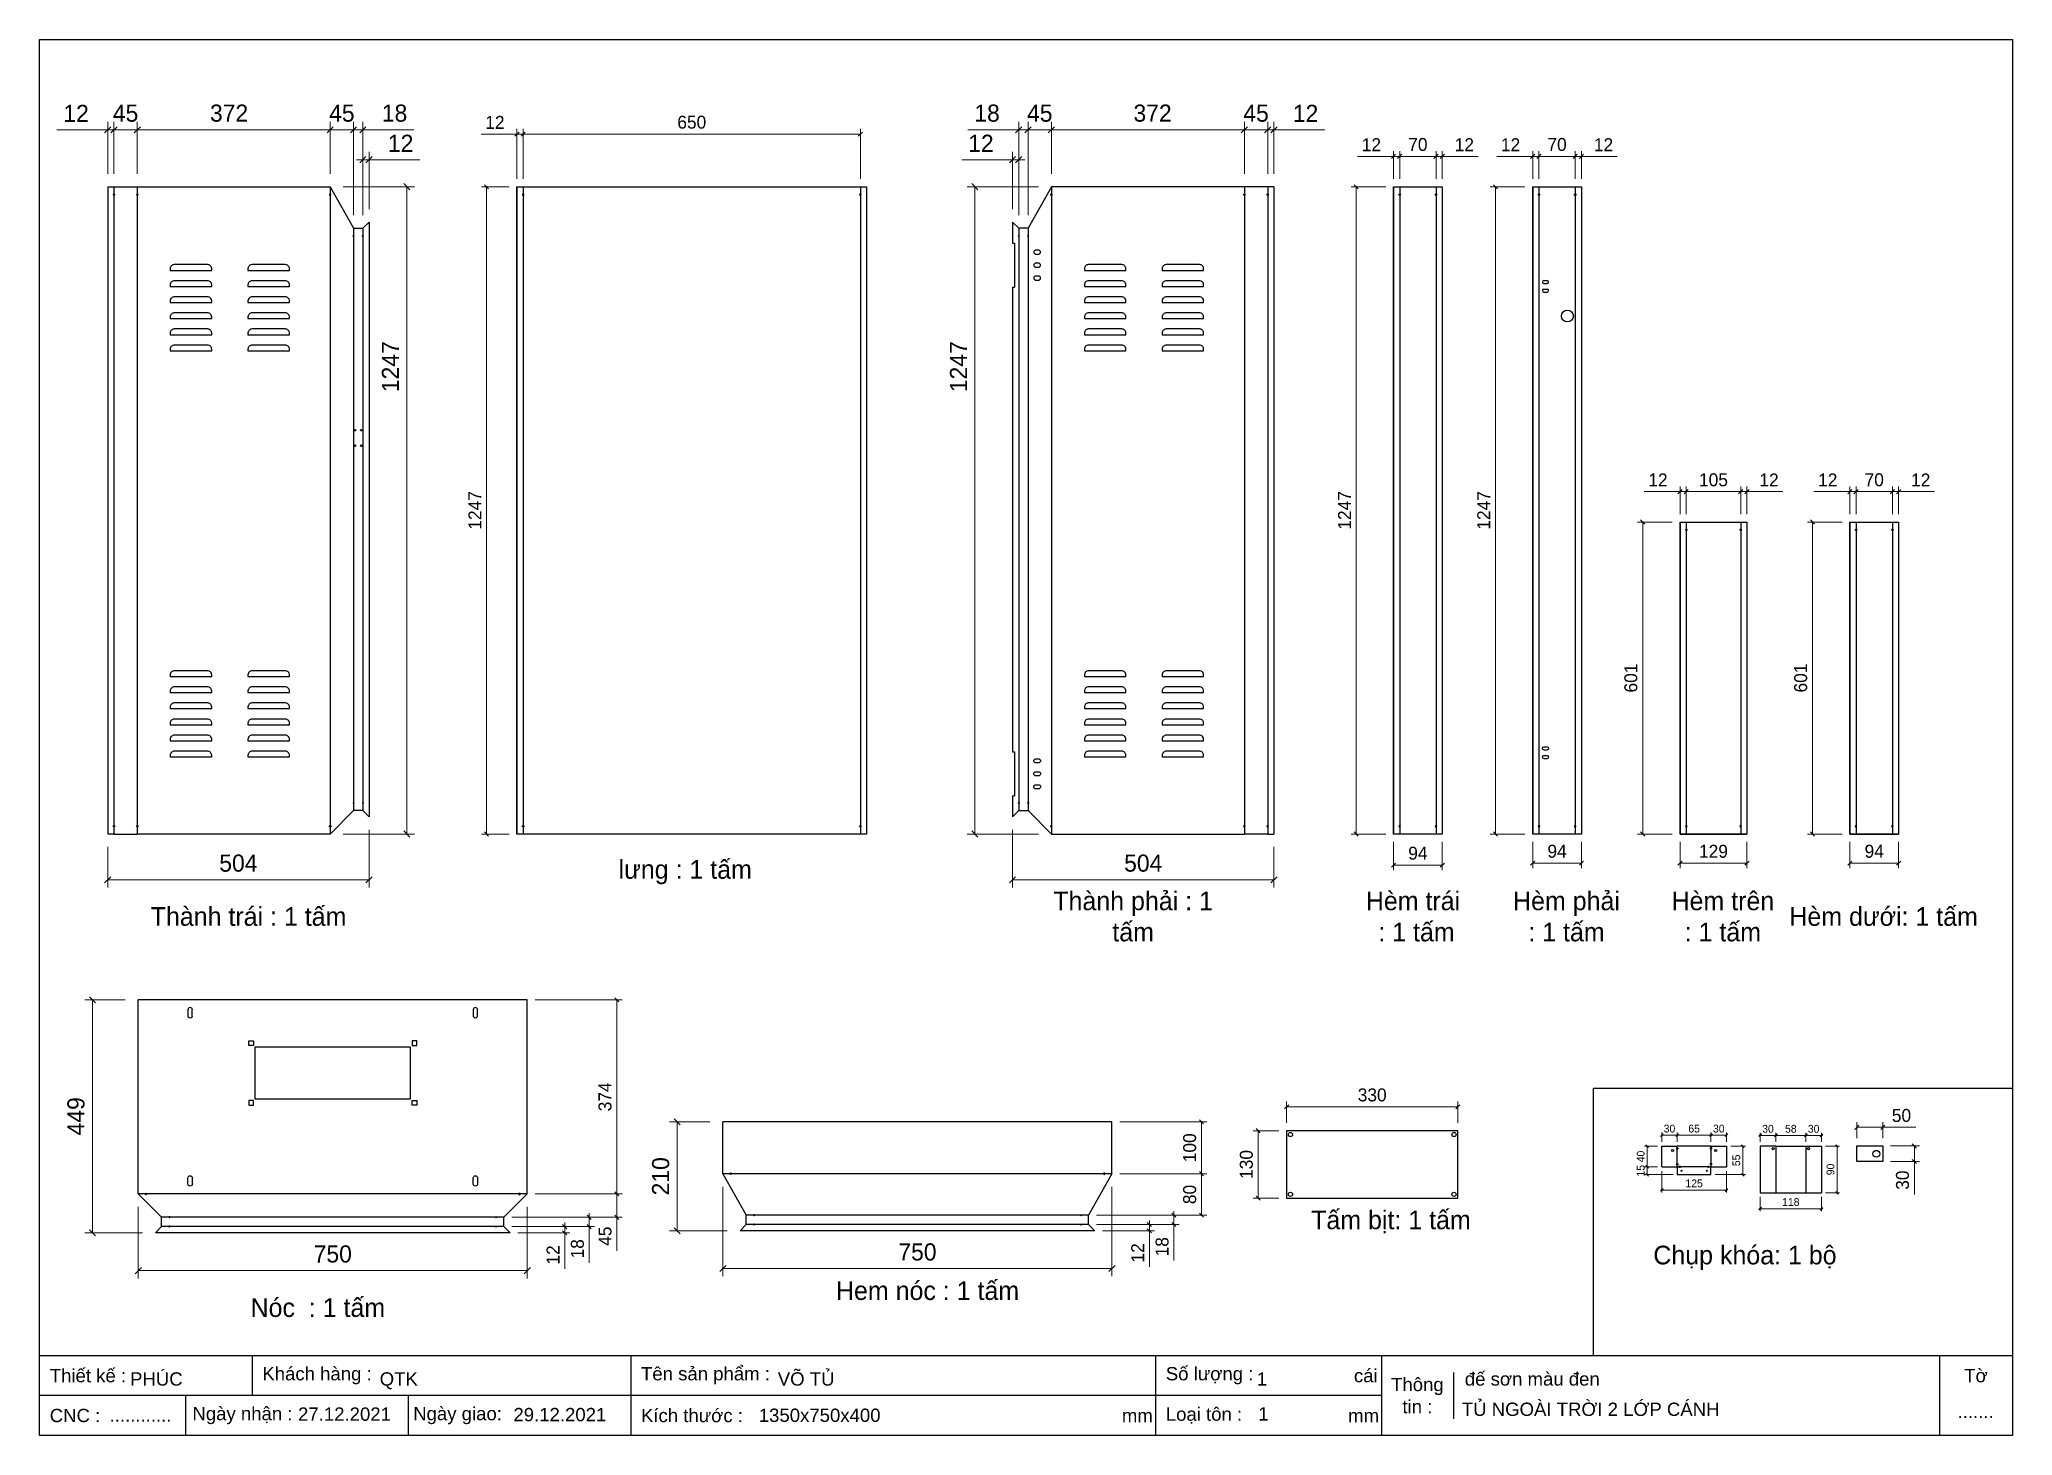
# Model space of a CAD drawing. Header units: millimetres. Extents: x 0 to 3804, y 0 to 2690.
import ezdxf

# ---------------------------------------------------------------- set-up
doc = ezdxf.new("R2010")
doc.units = ezdxf.units.MM
doc.layers.add('CNC', color=7, linetype='Continuous')
doc.layers.add('DIM', color=253, linetype='Continuous')
doc.styles.add('Arial', font='arial.ttf')
doc.dimstyles.new('Dim-15', dxfattribs={"dimtxt": 15, "dimasz": 5, "dimexe": 5, "dimexo": 8, "dimgap": 5, "dimtad": 1, "dimdec": 0, "dimtxsty": 'Standard', "dimblk": 'OBLIQUE', "dimcen": 10, "dimclrd": 5, "dimclre": 5, "dimclrt": 3, "dimazin": 3, "dimtfac": 1, "dimtdec": 0, "dimtmove": 0, "dimatfit": 3, "dimldrblk": 'OBLIQUE', "dimlwd": 9, "dimlwe": 9})
doc.dimstyles.new('Dim-25', dxfattribs={"dimtxt": 25, "dimasz": 8, "dimexe": 10, "dimexo": 15, "dimgap": 10, "dimtad": 1, "dimdec": 0, "dimtxsty": 'Standard', "dimblk": 'OBLIQUE', "dimcen": 10, "dimclrd": 5, "dimclre": 5, "dimclrt": 3, "dimazin": 3, "dimtfac": 1, "dimtdec": 0, "dimtmove": 0, "dimatfit": 3, "dimldrblk": 'OBLIQUE', "dimlwd": 9, "dimlwe": 9})
doc.dimstyles.new('Dim-33', dxfattribs={"dimtxt": 33, "dimasz": 12, "dimexe": 15, "dimexo": 25, "dimgap": 15, "dimtad": 1, "dimdec": 0, "dimtxsty": 'Standard', "dimblk": 'OBLIQUE', "dimcen": 10, "dimclrd": 5, "dimclre": 5, "dimclrt": 3, "dimazin": 3, "dimtfac": 1, "dimtdec": 0, "dimtmove": 0, "dimatfit": 3, "dimldrblk": 'OPEN30', "dimlwd": 9, "dimlwe": 9})

msp = doc.modelspace()

# ---------------------------------------------------------------- texts
at = {"color": 2, "char_height": 36, "attachment_point": 5}
for s, insert, width in [('lưng : 1 tấm', (1245, 1085.3), 375), ('Thành phải : 1 tấm', (2108.5, 999.8), 375), ('Hèm trái\\P : 1 tấm', (2648.1, 999.8), 375), ('Hèm phải\\P: 1 tấm', (2944, 999.8), 375), ('Hèm trên\\P: 1 tấm', (3245.5, 999.8), 410), ('Thành trái : 1 tấm', (403.1, 999.8), 375), ('Hèm dưới: 1 tấm', (3555.4, 999.8), 375), ('Tấm bịt: 1 tấm', (2605.6, 411.5), 375), ('Chụp khóa: 1 bộ', (3288.1, 342.3), 457.513), ('Nóc  : 1 tấm', (536.7, 246.2), 375), ('Hem nóc : 1 tấm', (1712.2, 278.9), 375)]:
    msp.add_mtext(s, dxfattribs=dict(at, insert=insert, width=width))

# ---------------------------------------------------------------- blocks, each defined once
blk = doc.blocks.new('KHUNG CHUẨN')
at = {"color": 7}
for p, q in [((19889.2, -28535.2), (16919.2, -28535.2)), ((17239.2, -28535.2), (17239.2, -28595.2)), ((17809.2, -28535.2), (17809.2, -28655.2)), ((18599.2, -28535.2), (18599.2, -28655.2)), ((18939.2, -28535.2), (18939.2, -28655.2)), ((19779.2, -28535.2), (19779.2, -28655.2)), ((19047.6, -28560.2), (19047.6, -28630.2)), ((18939.2, -28595.2), (16919.2, -28595.2)), ((17139.2, -28595.2), (17139.2, -28655.2)), ((17474.2, -28595.2), (17474.2, -28655.2))]:
    blk.add_line(p, q, dxfattribs=at)
blk.add_lwpolyline([(16919.2, -26555.2), (19889.2, -26555.2), (19889.2, -28655.2), (16919.2, -28655.2)], close=True, dxfattribs=at)
at = {"color": 2, "char_height": 20, "style": 'Arial'}
for s, insert, width, attachment_point in [('  Thiết kế :', (16919.2, -28565.2), 917.634, 4), ('  Khách hàng :', (17239.2, -28565.2), 917.634, 4), ('  Tên sản phẩm :', (17809.2, -28565.2), 917.634, 4), ('  Số lượng :', (18599.2, -28565.2), 917.634, 4), ('cái', (18897.9, -28565.2), 63.517, 4), ('Thông\\Ptin :', (18993.4, -28595.2), 108.311, 5), ('Tờ', (19834.2, -28565.2), 110, 5), ('  CNC :', (16919.2, -28625.2), 917.634, 4), ('  Ngày nhận :', (17134, -28625.2), 556.651, 4), ('  Ngày giao:', (17466.3, -28625.2), 556.651, 4), ('  Kích thước :', (17809.2, -28625.2), 917.634, 4), ('mm', (18548.6, -28625.2), 73.831, 4), ('  Loại tôn :', (18599.2, -28625.2), 917.634, 4), ('mm', (18889.2, -28625.2), 917.634, 4)]:
    blk.add_mtext(s, dxfattribs=dict(at, insert=insert, width=width, attachment_point=attachment_point))
at = {"color": 3, "style": 'Arial'}
for tag, p in [('#01', (17055.6, -28580.1)), ('#02', (17431.4, -28580.1)), ('#03', (18030.6, -28580.1)), ('#08', (18751.7, -28580.1)), ('#10', (19064.8, -28580.1)), ('#04', (17024.8, -28634.6)), ('#05', (17308.5, -28633)), ('#06', (17632.7, -28633.7)), ('#07', (18002, -28634.7)), ('#09', (18753.8, -28632.6)), ('#11', (19060.3, -28625.7)), ('#12', (19806.5, -28628.9))]:
    blk.add_attdef(tag, p, '', height=20, dxfattribs=at)
blk = doc.blocks.new('*D1')
at = {"color": 0, "linetype": 'ByBlock', "lineweight": -2}
for p, q in [((714.2, 2399.9), (702.2, 2411.9)), ((702.2, 1164.9), (714.2, 1152.9))]:
    blk.add_line(p, q, dxfattribs=at)
at = {"layer": 'Defpoints', "color": 0, "transparency": 16777216}
for p in [(560.5, 2405.9), (560.5, 1158.9), (708.2, 1158.9)]:
    blk.add_point(p, dxfattribs=at)
at = {"layer": 'DIM', "color": 5, "lineweight": 9, "transparency": 16777216}
for p, q in [((585.5, 2405.9), (723.2, 2405.9)), ((708.2, 2405.9), (708.2, 1158.9)), ((585.5, 1158.9), (723.2, 1158.9))]:
    blk.add_line(p, q, dxfattribs=at)
at = {"layer": 'DIM', "color": 3, "transparency": 16777216, "insert": (676.7, 2059.2), "char_height": 33, "attachment_point": 5, "rotation": 90}
blk.add_mtext('1247', dxfattribs=at)
blk = doc.blocks.new('_Oblique')
at = {"color": 0, "linetype": 'ByBlock', "lineweight": -2}
blk.add_line((-0.5, -0.5), (0.5, 0.5), dxfattribs=at)
blk = doc.blocks.new('_Open30')
at = {"color": 0, "linetype": 'ByBlock', "lineweight": -2}
for p, q in [((-1, 0.27), (0, 0)), ((0, 0), (-1, -0.27)), ((0, 0), (-1, 0))]:
    blk.add_line(p, q, dxfattribs=at)
blk = doc.blocks.new('*D2')
at = {"color": 0, "linetype": 'ByBlock', "lineweight": -2}
for p, q in [((194.5, 2521.7), (182.5, 2509.7)), ((554.5, 2509.7), (566.5, 2521.7))]:
    blk.add_line(p, q, dxfattribs=at)
at = {"layer": 'Defpoints', "color": 0, "transparency": 16777216}
for p in [(560.5, 2515.7), (188.5, 2405.9), (560.5, 2405.9)]:
    blk.add_point(p, dxfattribs=at)
at = {"layer": 'DIM', "color": 5, "lineweight": 9, "transparency": 16777216}
for p, q in [((188.5, 2430.9), (188.5, 2530.7)), ((188.5, 2515.7), (560.5, 2515.7)), ((560.5, 2430.9), (560.5, 2530.7))]:
    blk.add_line(p, q, dxfattribs=at)
at = {"layer": 'DIM', "color": 3, "transparency": 16777216, "insert": (365.6, 2547.6), "char_height": 33, "attachment_point": 5}
blk.add_mtext('372', dxfattribs=at)
blk = doc.blocks.new('*D3')
at = {"color": 0, "linetype": 'ByBlock', "lineweight": -2}
for p, q in [((566.5, 2521.7), (554.5, 2509.7)), ((599.5, 2509.7), (611.5, 2521.7))]:
    blk.add_line(p, q, dxfattribs=at)
at = {"layer": 'Defpoints', "color": 0, "transparency": 16777216}
for p in [(605.5, 2515.7), (560.5, 2405.9), (605.5, 2325.9)]:
    blk.add_point(p, dxfattribs=at)
at = {"layer": 'DIM', "color": 5, "lineweight": 9, "transparency": 16777216}
for p, q in [((560.5, 2430.9), (560.5, 2530.7)), ((560.5, 2515.7), (605.5, 2515.7)), ((605.5, 2350.9), (605.5, 2530.7))]:
    blk.add_line(p, q, dxfattribs=at)
at = {"layer": 'DIM', "color": 3, "transparency": 16777216, "insert": (583, 2547.5), "char_height": 33, "attachment_point": 5}
blk.add_mtext('45', dxfattribs=at)
blk = doc.blocks.new('*D4')
at = {"color": 0, "linetype": 'ByBlock', "lineweight": -2}
for p, q in [((599.5, 2509.7), (611.5, 2521.7)), ((629.5, 2521.7), (617.5, 2509.7))]:
    blk.add_line(p, q, dxfattribs=at)
at = {"layer": 'Defpoints', "color": 0, "transparency": 16777216}
for p in [(623.5, 2515.7), (605.5, 2325.9), (623.5, 2325.9)]:
    blk.add_point(p, dxfattribs=at)
at = {"layer": 'DIM', "color": 5, "lineweight": 9, "transparency": 16777216}
for p, q in [((605.5, 2515.7), (593.5, 2515.7)), ((605.5, 2350.9), (605.5, 2530.7)), ((605.5, 2515.7), (623.5, 2515.7)), ((623.5, 2350.9), (623.5, 2530.7)), ((623.5, 2515.7), (721.8, 2515.7))]:
    blk.add_line(p, q, dxfattribs=at)
at = {"layer": 'DIM', "color": 3, "transparency": 16777216, "insert": (684.6, 2547.6), "char_height": 33, "attachment_point": 5}
blk.add_mtext('18', dxfattribs=at)
blk = doc.blocks.new('*D5')
at = {"color": 0, "linetype": 'ByBlock', "lineweight": -2}
for p, q in [((149.5, 2521.7), (137.5, 2509.7)), ((182.5, 2509.7), (194.5, 2521.7))]:
    blk.add_line(p, q, dxfattribs=at)
at = {"layer": 'Defpoints', "color": 0, "transparency": 16777216}
for p in [(143.5, 2515.7), (143.5, 2405.9), (188.5, 2405.9)]:
    blk.add_point(p, dxfattribs=at)
at = {"layer": 'DIM', "color": 5, "lineweight": 9, "transparency": 16777216}
for p, q in [((143.5, 2430.9), (143.5, 2530.7)), ((188.5, 2515.7), (143.5, 2515.7)), ((188.5, 2430.9), (188.5, 2530.7))]:
    blk.add_line(p, q, dxfattribs=at)
at = {"layer": 'DIM', "color": 3, "transparency": 16777216, "insert": (166, 2547.5), "char_height": 33, "attachment_point": 5}
blk.add_mtext('45', dxfattribs=at)
blk = doc.blocks.new('*D6')
at = {"color": 0, "linetype": 'ByBlock', "lineweight": -2}
for p, q in [((125.5, 2509.7), (137.5, 2521.7)), ((149.5, 2521.7), (137.5, 2509.7))]:
    blk.add_line(p, q, dxfattribs=at)
at = {"layer": 'Defpoints', "color": 0, "transparency": 16777216}
for p in [(131.5, 2515.7), (131.5, 2405.9), (143.5, 2405.9)]:
    blk.add_point(p, dxfattribs=at)
at = {"layer": 'DIM', "color": 5, "lineweight": 9, "transparency": 16777216}
for p, q in [((131.5, 2515.7), (33.7, 2515.7)), ((131.5, 2430.9), (131.5, 2530.7)), ((143.5, 2515.7), (131.5, 2515.7)), ((143.5, 2430.9), (143.5, 2530.7)), ((143.5, 2515.7), (155.5, 2515.7))]:
    blk.add_line(p, q, dxfattribs=at)
at = {"layer": 'DIM', "color": 3, "transparency": 16777216, "insert": (70.6, 2547.3), "char_height": 33, "attachment_point": 5}
blk.add_mtext('12', dxfattribs=at)
blk = doc.blocks.new('*D7')
at = {"color": 0, "linetype": 'ByBlock', "lineweight": -2}
for p, q in [((617.5, 2452.1), (629.5, 2464.1)), ((641.5, 2464.1), (629.5, 2452.1))]:
    blk.add_line(p, q, dxfattribs=at)
at = {"layer": 'Defpoints', "color": 0, "transparency": 16777216}
for p in [(635.5, 2458.1), (623.5, 2325.9), (635.5, 2337.9)]:
    blk.add_point(p, dxfattribs=at)
at = {"layer": 'DIM', "color": 5, "lineweight": 9, "transparency": 16777216}
for p, q in [((623.5, 2350.9), (623.5, 2473.1)), ((635.5, 2362.9), (635.5, 2473.1)), ((623.5, 2458.1), (611.5, 2458.1)), ((623.5, 2458.1), (635.5, 2458.1)), ((635.5, 2458.1), (733.4, 2458.1))]:
    blk.add_line(p, q, dxfattribs=at)
at = {"layer": 'DIM', "color": 3, "transparency": 16777216, "insert": (696.4, 2489.7), "char_height": 33, "attachment_point": 5}
blk.add_mtext('12', dxfattribs=at)
blk = doc.blocks.new('f3daunguoc')
at = {"layer": 'CNC', "color": 2, "lineweight": -3}
blk.add_circle((0, 0), 1.5, dxfattribs=at)
blk = doc.blocks.new('f2dauxuoi')
at = {"layer": 'CNC', "color": 2, "lineweight": -3}
blk.add_circle((0, 0), 1, dxfattribs=at)
blk = doc.blocks.new('*D8')
at = {"color": 0, "linetype": 'ByBlock', "lineweight": -2}
for p, q in [((137.5, 1076.7), (125.5, 1064.7)), ((629.5, 1064.7), (641.5, 1076.7))]:
    blk.add_line(p, q, dxfattribs=at)
at = {"layer": 'Defpoints', "color": 0, "ltscale": 3, "transparency": 16777216}
for p in [(635.5, 1191.9), (131.5, 1158.9), (635.5, 1070.7)]:
    blk.add_point(p, dxfattribs=at)
at = {"layer": 'DIM', "color": 5, "lineweight": 9, "ltscale": 3, "transparency": 16777216}
for p, q in [((635.5, 1166.9), (635.5, 1055.7)), ((131.5, 1133.9), (131.5, 1055.7)), ((131.5, 1070.7), (635.5, 1070.7))]:
    blk.add_line(p, q, dxfattribs=at)
at = {"layer": 'DIM', "color": 3, "ltscale": 3, "transparency": 16777216, "insert": (383.5, 1102.6), "char_height": 33, "attachment_point": 5}
blk.add_mtext('504', dxfattribs=at)
blk = doc.blocks.new('*D9')
at = {"color": 0, "linetype": 'ByBlock', "lineweight": -2}
for p, q in [((1809.4, 2399.9), (1797.4, 2411.9)), ((1797.4, 1164.9), (1809.4, 1152.9))]:
    blk.add_line(p, q, dxfattribs=at)
at = {"layer": 'Defpoints', "color": 0, "transparency": 16777216}
for p in [(1951, 2405.9), (1803.4, 1158.9), (1951, 1158.9)]:
    blk.add_point(p, dxfattribs=at)
at = {"layer": 'DIM', "color": 5, "lineweight": 9, "transparency": 16777216}
for p, q in [((1926, 2405.9), (1788.4, 2405.9)), ((1803.4, 2405.9), (1803.4, 1158.9)), ((1926, 1158.9), (1788.4, 1158.9))]:
    blk.add_line(p, q, dxfattribs=at)
at = {"layer": 'DIM', "color": 3, "transparency": 16777216, "insert": (1771.8, 2059.2), "char_height": 33, "attachment_point": 5, "rotation": 90}
blk.add_mtext('1247', dxfattribs=at)
blk = doc.blocks.new('*D10')
at = {"color": 0, "linetype": 'ByBlock', "lineweight": -2}
for p, q in [((1957, 2521.7), (1945, 2509.7)), ((2317, 2509.7), (2329, 2521.7))]:
    blk.add_line(p, q, dxfattribs=at)
at = {"layer": 'Defpoints', "color": 0, "transparency": 16777216}
for p in [(1951, 2515.7), (1951, 2405.9), (2323, 2405.9)]:
    blk.add_point(p, dxfattribs=at)
at = {"layer": 'DIM', "color": 5, "lineweight": 9, "transparency": 16777216}
for p, q in [((1951, 2430.9), (1951, 2530.7)), ((2323, 2515.7), (1951, 2515.7)), ((2323, 2430.9), (2323, 2530.7))]:
    blk.add_line(p, q, dxfattribs=at)
at = {"layer": 'DIM', "color": 3, "transparency": 16777216, "insert": (2146, 2547.6), "char_height": 33, "attachment_point": 5}
blk.add_mtext('372', dxfattribs=at)
blk = doc.blocks.new('*D11')
at = {"color": 0, "linetype": 'ByBlock', "lineweight": -2}
for p, q in [((1912, 2521.7), (1900, 2509.7)), ((1945, 2509.7), (1957, 2521.7))]:
    blk.add_line(p, q, dxfattribs=at)
at = {"layer": 'Defpoints', "color": 0, "transparency": 16777216}
for p in [(1906, 2515.7), (1951, 2405.9), (1906, 2325.9)]:
    blk.add_point(p, dxfattribs=at)
at = {"layer": 'DIM', "color": 5, "lineweight": 9, "transparency": 16777216}
for p, q in [((1906, 2350.9), (1906, 2530.7)), ((1951, 2515.7), (1906, 2515.7)), ((1951, 2430.9), (1951, 2530.7))]:
    blk.add_line(p, q, dxfattribs=at)
at = {"layer": 'DIM', "color": 3, "transparency": 16777216, "insert": (1928.5, 2547.5), "char_height": 33, "attachment_point": 5}
blk.add_mtext('45', dxfattribs=at)
blk = doc.blocks.new('*D12')
at = {"color": 0, "linetype": 'ByBlock', "lineweight": -2}
for p, q in [((1882, 2509.7), (1894, 2521.7)), ((1912, 2521.7), (1900, 2509.7))]:
    blk.add_line(p, q, dxfattribs=at)
at = {"layer": 'Defpoints', "color": 0, "transparency": 16777216}
for p in [(1888, 2515.7), (1888, 2325.9), (1906, 2325.9)]:
    blk.add_point(p, dxfattribs=at)
at = {"layer": 'DIM', "color": 5, "lineweight": 9, "transparency": 16777216}
for p, q in [((1888, 2515.7), (1789.8, 2515.7)), ((1888, 2350.9), (1888, 2530.7)), ((1906, 2515.7), (1888, 2515.7)), ((1906, 2350.9), (1906, 2530.7)), ((1906, 2515.7), (1918, 2515.7))]:
    blk.add_line(p, q, dxfattribs=at)
at = {"layer": 'DIM', "color": 3, "transparency": 16777216, "insert": (1826.9, 2547.6), "char_height": 33, "attachment_point": 5}
blk.add_mtext('18', dxfattribs=at)
blk = doc.blocks.new('*D13')
at = {"color": 0, "linetype": 'ByBlock', "lineweight": -2}
for p, q in [((2329, 2521.7), (2317, 2509.7)), ((2362, 2509.7), (2374, 2521.7))]:
    blk.add_line(p, q, dxfattribs=at)
at = {"layer": 'Defpoints', "color": 0, "transparency": 16777216}
for p in [(2368, 2515.7), (2323, 2405.9), (2368, 2405.9)]:
    blk.add_point(p, dxfattribs=at)
at = {"layer": 'DIM', "color": 5, "lineweight": 9, "transparency": 16777216}
for p, q in [((2323, 2430.9), (2323, 2530.7)), ((2323, 2515.7), (2368, 2515.7)), ((2368, 2430.9), (2368, 2530.7))]:
    blk.add_line(p, q, dxfattribs=at)
at = {"layer": 'DIM', "color": 3, "transparency": 16777216, "insert": (2345.5, 2547.5), "char_height": 33, "attachment_point": 5}
blk.add_mtext('45', dxfattribs=at)
blk = doc.blocks.new('*D14')
at = {"color": 0, "linetype": 'ByBlock', "lineweight": -2}
for p, q in [((2362, 2509.7), (2374, 2521.7)), ((2386, 2521.7), (2374, 2509.7))]:
    blk.add_line(p, q, dxfattribs=at)
at = {"layer": 'Defpoints', "color": 0, "transparency": 16777216}
for p in [(2380, 2515.7), (2368, 2405.9), (2380, 2405.9)]:
    blk.add_point(p, dxfattribs=at)
at = {"layer": 'DIM', "color": 5, "lineweight": 9, "transparency": 16777216}
for p, q in [((2368, 2515.7), (2356, 2515.7)), ((2368, 2430.9), (2368, 2530.7)), ((2368, 2515.7), (2380, 2515.7)), ((2380, 2430.9), (2380, 2530.7)), ((2380, 2515.7), (2477.9, 2515.7))]:
    blk.add_line(p, q, dxfattribs=at)
at = {"layer": 'DIM', "color": 3, "transparency": 16777216, "insert": (2441, 2547.3), "char_height": 33, "attachment_point": 5}
blk.add_mtext('12', dxfattribs=at)
blk = doc.blocks.new('*D15')
at = {"color": 0, "linetype": 'ByBlock', "lineweight": -2}
for p, q in [((1870, 2452.1), (1882, 2464.1)), ((1894, 2464.1), (1882, 2452.1))]:
    blk.add_line(p, q, dxfattribs=at)
at = {"layer": 'Defpoints', "color": 0, "transparency": 16777216}
for p in [(1876, 2458.1), (1876, 2337.9), (1888, 2325.9)]:
    blk.add_point(p, dxfattribs=at)
at = {"layer": 'DIM', "color": 5, "lineweight": 9, "transparency": 16777216}
for p, q in [((1876, 2362.9), (1876, 2473.1)), ((1888, 2350.9), (1888, 2473.1)), ((1876, 2458.1), (1778.2, 2458.1)), ((1888, 2458.1), (1876, 2458.1)), ((1888, 2458.1), (1900, 2458.1))]:
    blk.add_line(p, q, dxfattribs=at)
at = {"layer": 'DIM', "color": 3, "transparency": 16777216, "insert": (1815.1, 2489.7), "char_height": 33, "attachment_point": 5}
blk.add_mtext('12', dxfattribs=at)
blk = doc.blocks.new('*D16')
at = {"color": 0, "linetype": 'ByBlock', "lineweight": -2}
for p, q in [((1882, 1076.7), (1870, 1064.7)), ((2374, 1064.7), (2386, 1076.7))]:
    blk.add_line(p, q, dxfattribs=at)
at = {"layer": 'Defpoints', "color": 0, "ltscale": 3, "transparency": 16777216}
for p in [(1876, 1191.9), (2380, 1158.9), (1876, 1070.7)]:
    blk.add_point(p, dxfattribs=at)
at = {"layer": 'DIM', "color": 5, "lineweight": 9, "ltscale": 3, "transparency": 16777216}
for p, q in [((1876, 1166.9), (1876, 1055.7)), ((2380, 1133.9), (2380, 1055.7)), ((2380, 1070.7), (1876, 1070.7))]:
    blk.add_line(p, q, dxfattribs=at)
at = {"layer": 'DIM', "color": 3, "ltscale": 3, "transparency": 16777216, "insert": (2128, 1102.6), "char_height": 33, "attachment_point": 5}
blk.add_mtext('504', dxfattribs=at)
blk = doc.blocks.new('*D17')
at = {"color": 0, "linetype": 'ByBlock', "lineweight": -2}
for p, q in [((916.6, 2503.4), (924.6, 2511.4)), ((936.6, 2511.4), (928.6, 2503.4))]:
    blk.add_line(p, q, dxfattribs=at)
at = {"color": 5, "lineweight": 9, "ltscale": 3, "transparency": 16777216}
for p, q in [((920.6, 2420.9), (920.6, 2517.4)), ((932.6, 2420.9), (932.6, 2517.4)), ((920.6, 2507.4), (851.4, 2507.4)), ((932.6, 2507.4), (920.6, 2507.4)), ((932.6, 2507.4), (940.6, 2507.4))]:
    blk.add_line(p, q, dxfattribs=at)
at = {"layer": 'Defpoints', "color": 0, "ltscale": 3, "transparency": 16777216}
for p in [(920.6, 2507.4), (920.6, 2405.9), (932.6, 2405.9)]:
    blk.add_point(p, dxfattribs=at)
at = {"color": 3, "ltscale": 3, "transparency": 16777216, "insert": (878, 2530), "char_height": 25, "attachment_point": 5}
blk.add_mtext('12', dxfattribs=at)
blk = doc.blocks.new('*D18')
at = {"color": 0, "linetype": 'ByBlock', "lineweight": -2}
for p, q in [((936.6, 2511.4), (928.6, 2503.4)), ((1578.6, 2503.4), (1586.6, 2511.4))]:
    blk.add_line(p, q, dxfattribs=at)
at = {"color": 5, "lineweight": 9, "ltscale": 3, "transparency": 16777216}
for p, q in [((932.6, 2420.9), (932.6, 2517.4)), ((1582.6, 2420.9), (1582.6, 2517.4)), ((932.6, 2507.4), (1582.6, 2507.4))]:
    blk.add_line(p, q, dxfattribs=at)
at = {"layer": 'Defpoints', "color": 0, "ltscale": 3, "transparency": 16777216}
for p in [(1582.6, 2507.4), (932.6, 2405.9), (1582.6, 2405.9)]:
    blk.add_point(p, dxfattribs=at)
at = {"color": 3, "ltscale": 3, "transparency": 16777216, "insert": (1257.6, 2530.2), "char_height": 25, "attachment_point": 5}
blk.add_mtext('650', dxfattribs=at)
blk = doc.blocks.new('*D19')
at = {"color": 5, "lineweight": 9, "ltscale": 3, "transparency": 16777216}
for p, q in [((905.6, 2405.9), (852, 2405.9)), ((862, 2405.9), (862, 1158.9)), ((905.6, 1158.9), (852, 1158.9))]:
    blk.add_line(p, q, dxfattribs=at)
at = {"color": 0, "linetype": 'ByBlock', "lineweight": -2}
for p, q in [((866, 2401.9), (858, 2409.9)), ((858, 1162.9), (866, 1154.9))]:
    blk.add_line(p, q, dxfattribs=at)
at = {"layer": 'Defpoints', "color": 0, "ltscale": 3, "transparency": 16777216}
for p in [(920.6, 2405.9), (862, 1158.9), (920.6, 1158.9)]:
    blk.add_point(p, dxfattribs=at)
at = {"color": 3, "ltscale": 3, "transparency": 16777216, "insert": (839.5, 1782.4), "char_height": 25, "attachment_point": 5, "rotation": 90}
blk.add_mtext('1247', dxfattribs=at)
blk = doc.blocks.new('*D20')
at = {"color": 0, "linetype": 'ByBlock', "lineweight": -2}
for p, q in [((196.5, 323.8), (184.5, 311.8)), ((934.5, 311.8), (946.5, 323.8))]:
    blk.add_line(p, q, dxfattribs=at)
at = {"layer": 'Defpoints', "color": 0, "transparency": 16777216}
for p in [(190.5, 465.5), (940.5, 465.5), (190.5, 317.8)]:
    blk.add_point(p, dxfattribs=at)
at = {"layer": 'DIM', "color": 5, "lineweight": 9, "transparency": 16777216}
for p, q in [((190.5, 440.5), (190.5, 302.8)), ((940.5, 440.5), (940.5, 302.8)), ((940.5, 317.8), (190.5, 317.8))]:
    blk.add_line(p, q, dxfattribs=at)
at = {"layer": 'DIM', "color": 3, "transparency": 16777216, "insert": (565.5, 349.6), "char_height": 33, "attachment_point": 5}
blk.add_mtext('750', dxfattribs=at)
blk = doc.blocks.new('*D21')
at = {"color": 0, "linetype": 'ByBlock', "lineweight": -2}
for p, q in [((108.3, 833.5), (96.3, 845.5)), ((96.3, 396.5), (108.3, 384.5))]:
    blk.add_line(p, q, dxfattribs=at)
at = {"layer": 'Defpoints', "color": 0, "ltscale": 3, "transparency": 16777216}
for p in [(190.5, 839.5), (102.3, 390.5), (223.5, 390.5)]:
    blk.add_point(p, dxfattribs=at)
at = {"layer": 'DIM', "color": 5, "lineweight": 9, "ltscale": 3, "transparency": 16777216}
for p, q in [((165.5, 839.5), (87.3, 839.5)), ((102.3, 839.5), (102.3, 390.5)), ((198.5, 390.5), (87.3, 390.5))]:
    blk.add_line(p, q, dxfattribs=at)
at = {"layer": 'DIM', "color": 3, "ltscale": 3, "transparency": 16777216, "insert": (70.5, 615), "char_height": 33, "attachment_point": 5, "rotation": 90}
blk.add_mtext('449', dxfattribs=at)
blk = doc.blocks.new('*D22')
at = {"color": 5, "lineweight": 9, "ltscale": 3, "transparency": 16777216}
for p, q in [((955.5, 465.5), (1123.2, 465.5)), ((1113.2, 465.5), (1113.2, 420.5)), ((910.5, 420.5), (1123.2, 420.5)), ((1113.2, 420.5), (1113.2, 355.5))]:
    blk.add_line(p, q, dxfattribs=at)
at = {"color": 0, "linetype": 'ByBlock', "lineweight": -2}
for p, q in [((1117.2, 461.5), (1109.2, 469.5)), ((1109.2, 424.5), (1117.2, 416.5))]:
    blk.add_line(p, q, dxfattribs=at)
at = {"layer": 'Defpoints', "color": 0, "ltscale": 3, "transparency": 16777216}
for p in [(940.5, 465.5), (895.5, 420.5), (1113.2, 420.5)]:
    blk.add_point(p, dxfattribs=at)
at = {"color": 3, "ltscale": 3, "transparency": 16777216, "insert": (1090.5, 384), "char_height": 25, "attachment_point": 5, "rotation": 90}
blk.add_mtext('45', dxfattribs=at)
blk = doc.blocks.new('*D23')
at = {"color": 5, "lineweight": 9, "ltscale": 3, "transparency": 16777216}
for p, q in [((910.5, 402.5), (1022.7, 402.5)), ((922.5, 390.5), (1022.7, 390.5)), ((1012.7, 402.5), (1012.7, 410.5)), ((1012.7, 402.5), (1012.7, 390.5)), ((1012.7, 390.5), (1012.7, 321.3))]:
    blk.add_line(p, q, dxfattribs=at)
at = {"color": 0, "linetype": 'ByBlock', "lineweight": -2}
for p, q in [((1008.7, 406.5), (1016.7, 398.5)), ((1016.7, 386.5), (1008.7, 394.5))]:
    blk.add_line(p, q, dxfattribs=at)
at = {"layer": 'Defpoints', "color": 0, "ltscale": 3, "transparency": 16777216}
for p in [(895.5, 402.5), (907.5, 390.5), (1012.7, 390.5)]:
    blk.add_point(p, dxfattribs=at)
at = {"color": 3, "ltscale": 3, "transparency": 16777216, "insert": (990.1, 347.9), "char_height": 25, "attachment_point": 5, "rotation": 90}
blk.add_mtext('12', dxfattribs=at)
blk = doc.blocks.new('*D24')
at = {"color": 5, "lineweight": 9, "ltscale": 3, "transparency": 16777216}
for p, q in [((910.5, 420.5), (1069.9, 420.5)), ((1059.9, 420.5), (1059.9, 428.5)), ((1059.9, 420.5), (1059.9, 402.5)), ((910.5, 402.5), (1069.9, 402.5)), ((1059.9, 402.5), (1059.9, 333))]:
    blk.add_line(p, q, dxfattribs=at)
at = {"color": 0, "linetype": 'ByBlock', "lineweight": -2}
for p, q in [((1055.9, 424.5), (1063.9, 416.5)), ((1063.9, 398.5), (1055.9, 406.5))]:
    blk.add_line(p, q, dxfattribs=at)
at = {"layer": 'Defpoints', "color": 0, "ltscale": 3, "transparency": 16777216}
for p in [(895.5, 420.5), (895.5, 402.5), (1059.9, 402.5)]:
    blk.add_point(p, dxfattribs=at)
at = {"color": 3, "ltscale": 3, "transparency": 16777216, "insert": (1037.2, 359.7), "char_height": 25, "attachment_point": 5, "rotation": 90}
blk.add_mtext('18', dxfattribs=at)
blk = doc.blocks.new('*D25')
at = {"color": 5, "lineweight": 9, "ltscale": 3, "transparency": 16777216}
for p, q in [((955.5, 839.5), (1123.2, 839.5)), ((1113.2, 465.5), (1113.2, 839.5)), ((955.5, 465.5), (1123.2, 465.5))]:
    blk.add_line(p, q, dxfattribs=at)
at = {"color": 0, "linetype": 'ByBlock', "lineweight": -2}
for p, q in [((1117.2, 835.5), (1109.2, 843.5)), ((1109.2, 469.5), (1117.2, 461.5))]:
    blk.add_line(p, q, dxfattribs=at)
at = {"layer": 'Defpoints', "color": 0, "ltscale": 3, "transparency": 16777216}
for p in [(940.5, 839.5), (1113.2, 839.5), (940.5, 465.5)]:
    blk.add_point(p, dxfattribs=at)
at = {"color": 3, "ltscale": 3, "transparency": 16777216, "insert": (1090.4, 652.5), "char_height": 25, "attachment_point": 5, "rotation": 90}
blk.add_mtext('374', dxfattribs=at)
blk = doc.blocks.new('*D26')
at = {"color": 0, "linetype": 'ByBlock', "lineweight": -2}
for p, q in [((1323.7, 327.7), (1311.7, 315.7)), ((2061.7, 315.7), (2073.7, 327.7))]:
    blk.add_line(p, q, dxfattribs=at)
at = {"layer": 'Defpoints', "color": 0, "transparency": 16777216}
for p in [(1317.7, 504.4), (2067.7, 504.4), (1317.7, 321.7)]:
    blk.add_point(p, dxfattribs=at)
at = {"layer": 'DIM', "color": 5, "lineweight": 9, "transparency": 16777216}
for p, q in [((1317.7, 479.4), (1317.7, 306.7)), ((2067.7, 479.4), (2067.7, 306.7)), ((2067.7, 321.7), (1317.7, 321.7))]:
    blk.add_line(p, q, dxfattribs=at)
at = {"layer": 'DIM', "color": 3, "transparency": 16777216, "insert": (1692.7, 353.5), "char_height": 33, "attachment_point": 5}
blk.add_mtext('750', dxfattribs=at)
blk = doc.blocks.new('*D27')
at = {"color": 0, "linetype": 'ByBlock', "lineweight": -2}
for p, q in [((1235.5, 598.4), (1223.5, 610.4)), ((1223.5, 400.4), (1235.5, 388.4))]:
    blk.add_line(p, q, dxfattribs=at)
at = {"layer": 'Defpoints', "color": 0, "ltscale": 3, "transparency": 16777216}
for p in [(1317.7, 604.4), (1229.5, 394.4), (1350.7, 394.4)]:
    blk.add_point(p, dxfattribs=at)
at = {"layer": 'DIM', "color": 5, "lineweight": 9, "ltscale": 3, "transparency": 16777216}
for p, q in [((1292.7, 604.4), (1214.5, 604.4)), ((1229.5, 604.4), (1229.5, 394.4)), ((1325.7, 394.4), (1214.5, 394.4))]:
    blk.add_line(p, q, dxfattribs=at)
at = {"layer": 'DIM', "color": 3, "ltscale": 3, "transparency": 16777216, "insert": (1197.7, 499.4), "char_height": 33, "attachment_point": 5, "rotation": 90}
blk.add_mtext('210', dxfattribs=at)
blk = doc.blocks.new('*D28')
at = {"color": 5, "lineweight": 9, "ltscale": 3, "transparency": 16777216}
for p, q in [((2082.7, 504.4), (2250.4, 504.4)), ((2240.4, 504.4), (2240.4, 424.4)), ((2037.7, 424.4), (2250.4, 424.4))]:
    blk.add_line(p, q, dxfattribs=at)
at = {"color": 0, "linetype": 'ByBlock', "lineweight": -2}
for p, q in [((2244.4, 500.4), (2236.4, 508.4)), ((2236.4, 428.4), (2244.4, 420.4))]:
    blk.add_line(p, q, dxfattribs=at)
at = {"layer": 'Defpoints', "color": 0, "ltscale": 3, "transparency": 16777216}
for p in [(2067.7, 504.4), (2022.7, 424.4), (2240.4, 424.4)]:
    blk.add_point(p, dxfattribs=at)
at = {"color": 3, "ltscale": 3, "transparency": 16777216, "insert": (2217.6, 464.4), "char_height": 25, "attachment_point": 5, "rotation": 90}
blk.add_mtext('80', dxfattribs=at)
blk = doc.blocks.new('*D29')
at = {"color": 5, "lineweight": 9, "ltscale": 3, "transparency": 16777216}
for p, q in [((2037.7, 406.4), (2149.9, 406.4)), ((2049.7, 394.4), (2149.9, 394.4)), ((2139.9, 406.4), (2139.9, 414.4)), ((2139.9, 406.4), (2139.9, 394.4)), ((2139.9, 394.4), (2139.9, 325.2))]:
    blk.add_line(p, q, dxfattribs=at)
at = {"color": 0, "linetype": 'ByBlock', "lineweight": -2}
for p, q in [((2135.9, 410.4), (2143.9, 402.4)), ((2143.9, 390.4), (2135.9, 398.4))]:
    blk.add_line(p, q, dxfattribs=at)
at = {"layer": 'Defpoints', "color": 0, "ltscale": 3, "transparency": 16777216}
for p in [(2022.7, 406.4), (2034.7, 394.4), (2139.9, 394.4)]:
    blk.add_point(p, dxfattribs=at)
at = {"color": 3, "ltscale": 3, "transparency": 16777216, "insert": (2117.3, 351.8), "char_height": 25, "attachment_point": 5, "rotation": 90}
blk.add_mtext('12', dxfattribs=at)
blk = doc.blocks.new('*D30')
at = {"color": 5, "lineweight": 9, "ltscale": 3, "transparency": 16777216}
for p, q in [((2037.7, 424.4), (2197.1, 424.4)), ((2187.1, 424.4), (2187.1, 432.4)), ((2187.1, 424.4), (2187.1, 406.4)), ((2037.7, 406.4), (2197.1, 406.4)), ((2187.1, 406.4), (2187.1, 336.9))]:
    blk.add_line(p, q, dxfattribs=at)
at = {"color": 0, "linetype": 'ByBlock', "lineweight": -2}
for p, q in [((2183.1, 428.4), (2191.1, 420.4)), ((2191.1, 402.4), (2183.1, 410.4))]:
    blk.add_line(p, q, dxfattribs=at)
at = {"layer": 'Defpoints', "color": 0, "ltscale": 3, "transparency": 16777216}
for p in [(2022.7, 424.4), (2022.7, 406.4), (2187.1, 406.4)]:
    blk.add_point(p, dxfattribs=at)
at = {"color": 3, "ltscale": 3, "transparency": 16777216, "insert": (2164.4, 363.6), "char_height": 25, "attachment_point": 5, "rotation": 90}
blk.add_mtext('18', dxfattribs=at)
blk = doc.blocks.new('*D31')
at = {"color": 5, "lineweight": 9, "ltscale": 3, "transparency": 16777216}
for p, q in [((2082.7, 604.4), (2250.4, 604.4)), ((2240.4, 504.4), (2240.4, 604.4)), ((2082.7, 504.4), (2250.4, 504.4))]:
    blk.add_line(p, q, dxfattribs=at)
at = {"color": 0, "linetype": 'ByBlock', "lineweight": -2}
for p, q in [((2244.4, 600.4), (2236.4, 608.4)), ((2236.4, 508.4), (2244.4, 500.4))]:
    blk.add_line(p, q, dxfattribs=at)
at = {"layer": 'Defpoints', "color": 0, "ltscale": 3, "transparency": 16777216}
for p in [(2067.7, 604.4), (2240.4, 604.4), (2067.7, 504.4)]:
    blk.add_point(p, dxfattribs=at)
at = {"color": 3, "ltscale": 3, "transparency": 16777216, "insert": (2217.6, 554.4), "char_height": 25, "attachment_point": 5, "rotation": 90}
blk.add_mtext('100', dxfattribs=at)
blk = doc.blocks.new('*D32')
at = {"color": 0, "linetype": 'ByBlock', "lineweight": -2}
for p, q in [((2408.4, 637.3), (2400.4, 629.3)), ((2730.4, 629.3), (2738.4, 637.3))]:
    blk.add_line(p, q, dxfattribs=at)
at = {"color": 5, "lineweight": 9, "ltscale": 3, "transparency": 16777216}
for p, q in [((2404.4, 602.2), (2404.4, 643.3)), ((2404.4, 633.3), (2734.4, 633.3)), ((2734.4, 602.2), (2734.4, 643.3))]:
    blk.add_line(p, q, dxfattribs=at)
at = {"layer": 'Defpoints', "color": 0, "ltscale": 3, "transparency": 16777216}
for p in [(2734.4, 633.3), (2404.4, 587.2), (2734.4, 587.2)]:
    blk.add_point(p, dxfattribs=at)
at = {"color": 3, "ltscale": 3, "transparency": 16777216, "insert": (2569.4, 656.1), "char_height": 25, "attachment_point": 5}
blk.add_mtext('330', dxfattribs=at)
blk = doc.blocks.new('*D33')
at = {"color": 5, "lineweight": 9, "ltscale": 3, "transparency": 16777216}
for p, q in [((2389.4, 587.2), (2339.7, 587.2)), ((2349.7, 587.2), (2349.7, 457.2)), ((2389.4, 457.2), (2339.7, 457.2))]:
    blk.add_line(p, q, dxfattribs=at)
at = {"color": 0, "linetype": 'ByBlock', "lineweight": -2}
for p, q in [((2353.7, 583.2), (2345.7, 591.2)), ((2345.7, 461.2), (2353.7, 453.2))]:
    blk.add_line(p, q, dxfattribs=at)
at = {"layer": 'Defpoints', "color": 0, "ltscale": 3, "transparency": 16777216}
for p in [(2404.4, 587.2), (2349.7, 457.2), (2404.4, 457.2)]:
    blk.add_point(p, dxfattribs=at)
at = {"color": 3, "ltscale": 3, "transparency": 16777216, "insert": (2326.9, 522.2), "char_height": 25, "attachment_point": 5, "rotation": 90}
blk.add_mtext('130', dxfattribs=at)
blk = doc.blocks.new('*D34')
at = {"color": 5, "lineweight": 9, "ltscale": 3, "transparency": 16777216}
for p, q in [((2692.5, 2420.9), (2692.5, 2474.5)), ((2704.5, 2420.9), (2704.5, 2474.5)), ((2692.5, 2464.5), (2684.5, 2464.5)), ((2692.5, 2464.5), (2704.5, 2464.5)), ((2704.5, 2464.5), (2773.7, 2464.5))]:
    blk.add_line(p, q, dxfattribs=at)
at = {"color": 0, "linetype": 'ByBlock', "lineweight": -2}
for p, q in [((2688.5, 2460.5), (2696.5, 2468.5)), ((2708.5, 2468.5), (2700.5, 2460.5))]:
    blk.add_line(p, q, dxfattribs=at)
at = {"layer": 'Defpoints', "color": 0, "ltscale": 3, "transparency": 16777216}
for p in [(2704.5, 2464.5), (2692.5, 2405.9), (2704.5, 2405.9)]:
    blk.add_point(p, dxfattribs=at)
at = {"color": 3, "ltscale": 3, "transparency": 16777216, "insert": (2747.1, 2487), "char_height": 25, "attachment_point": 5}
blk.add_mtext('12', dxfattribs=at)
blk = doc.blocks.new('*D35')
at = {"color": 5, "lineweight": 9, "ltscale": 3, "transparency": 16777216}
for p, q in [((2622.5, 2420.9), (2622.5, 2474.5)), ((2692.5, 2420.9), (2692.5, 2474.5)), ((2622.5, 2464.5), (2692.5, 2464.5))]:
    blk.add_line(p, q, dxfattribs=at)
at = {"color": 0, "linetype": 'ByBlock', "lineweight": -2}
for p, q in [((2626.5, 2468.5), (2618.5, 2460.5)), ((2688.5, 2460.5), (2696.5, 2468.5))]:
    blk.add_line(p, q, dxfattribs=at)
at = {"layer": 'Defpoints', "color": 0, "ltscale": 3, "transparency": 16777216}
for p in [(2692.5, 2464.5), (2622.5, 2405.9), (2692.5, 2405.9)]:
    blk.add_point(p, dxfattribs=at)
at = {"color": 3, "ltscale": 3, "transparency": 16777216, "insert": (2657.5, 2487.2), "char_height": 25, "attachment_point": 5}
blk.add_mtext('70', dxfattribs=at)
blk = doc.blocks.new('*D36')
at = {"color": 5, "lineweight": 9, "ltscale": 3, "transparency": 16777216}
for p, q in [((2610.5, 2420.9), (2610.5, 2474.5)), ((2622.5, 2420.9), (2622.5, 2474.5)), ((2610.5, 2464.5), (2541.3, 2464.5)), ((2622.5, 2464.5), (2610.5, 2464.5)), ((2622.5, 2464.5), (2630.5, 2464.5))]:
    blk.add_line(p, q, dxfattribs=at)
at = {"color": 0, "linetype": 'ByBlock', "lineweight": -2}
for p, q in [((2606.5, 2460.5), (2614.5, 2468.5)), ((2626.5, 2468.5), (2618.5, 2460.5))]:
    blk.add_line(p, q, dxfattribs=at)
at = {"layer": 'Defpoints', "color": 0, "ltscale": 3, "transparency": 16777216}
for p in [(2610.5, 2464.5), (2610.5, 2405.9), (2622.5, 2405.9)]:
    blk.add_point(p, dxfattribs=at)
at = {"color": 3, "ltscale": 3, "transparency": 16777216, "insert": (2567.9, 2487), "char_height": 25, "attachment_point": 5}
blk.add_mtext('12', dxfattribs=at)
blk = doc.blocks.new('*D37')
at = {"color": 5, "lineweight": 9, "ltscale": 3, "transparency": 16777216}
for p, q in [((2595.5, 2405.9), (2528.6, 2405.9)), ((2538.6, 2405.9), (2538.6, 1158.9)), ((2595.5, 1158.9), (2528.6, 1158.9))]:
    blk.add_line(p, q, dxfattribs=at)
at = {"color": 0, "linetype": 'ByBlock', "lineweight": -2}
for p, q in [((2542.6, 2401.9), (2534.6, 2409.9)), ((2534.6, 1162.9), (2542.6, 1154.9))]:
    blk.add_line(p, q, dxfattribs=at)
at = {"layer": 'Defpoints', "color": 0, "ltscale": 3, "transparency": 16777216}
for p in [(2610.5, 2405.9), (2538.6, 1158.9), (2610.5, 1158.9)]:
    blk.add_point(p, dxfattribs=at)
at = {"color": 3, "ltscale": 3, "transparency": 16777216, "insert": (2516.1, 1782.4), "char_height": 25, "attachment_point": 5, "rotation": 90}
blk.add_mtext('1247', dxfattribs=at)
blk = doc.blocks.new('*D38')
at = {"color": 5, "lineweight": 9, "ltscale": 3, "transparency": 16777216}
for p, q in [((2960.8, 2420.9), (2960.8, 2474.5)), ((2972.8, 2420.9), (2972.8, 2474.5)), ((2960.8, 2464.5), (2952.8, 2464.5)), ((2960.8, 2464.5), (2972.8, 2464.5)), ((2972.8, 2464.5), (3042, 2464.5))]:
    blk.add_line(p, q, dxfattribs=at)
at = {"color": 0, "linetype": 'ByBlock', "lineweight": -2}
for p, q in [((2956.8, 2460.5), (2964.8, 2468.5)), ((2976.8, 2468.5), (2968.8, 2460.5))]:
    blk.add_line(p, q, dxfattribs=at)
at = {"layer": 'Defpoints', "color": 0, "ltscale": 3, "transparency": 16777216}
for p in [(2972.8, 2464.5), (2960.8, 2405.9), (2972.8, 2405.9)]:
    blk.add_point(p, dxfattribs=at)
at = {"color": 3, "ltscale": 3, "transparency": 16777216, "insert": (3015.4, 2487), "char_height": 25, "attachment_point": 5}
blk.add_mtext('12', dxfattribs=at)
blk = doc.blocks.new('*D39')
at = {"color": 5, "lineweight": 9, "ltscale": 3, "transparency": 16777216}
for p, q in [((2890.8, 2420.9), (2890.8, 2474.5)), ((2960.8, 2420.9), (2960.8, 2474.5)), ((2890.8, 2464.5), (2960.8, 2464.5))]:
    blk.add_line(p, q, dxfattribs=at)
at = {"color": 0, "linetype": 'ByBlock', "lineweight": -2}
for p, q in [((2894.8, 2468.5), (2886.8, 2460.5)), ((2956.8, 2460.5), (2964.8, 2468.5))]:
    blk.add_line(p, q, dxfattribs=at)
at = {"layer": 'Defpoints', "color": 0, "ltscale": 3, "transparency": 16777216}
for p in [(2960.8, 2464.5), (2890.8, 2405.9), (2960.8, 2405.9)]:
    blk.add_point(p, dxfattribs=at)
at = {"color": 3, "ltscale": 3, "transparency": 16777216, "insert": (2925.8, 2487.2), "char_height": 25, "attachment_point": 5}
blk.add_mtext('70', dxfattribs=at)
blk = doc.blocks.new('*D40')
at = {"color": 5, "lineweight": 9, "ltscale": 3, "transparency": 16777216}
for p, q in [((2878.8, 2420.9), (2878.8, 2474.5)), ((2890.8, 2420.9), (2890.8, 2474.5)), ((2878.8, 2464.5), (2809.6, 2464.5)), ((2890.8, 2464.5), (2878.8, 2464.5)), ((2890.8, 2464.5), (2898.8, 2464.5))]:
    blk.add_line(p, q, dxfattribs=at)
at = {"color": 0, "linetype": 'ByBlock', "lineweight": -2}
for p, q in [((2874.8, 2460.5), (2882.8, 2468.5)), ((2894.8, 2468.5), (2886.8, 2460.5))]:
    blk.add_line(p, q, dxfattribs=at)
at = {"layer": 'Defpoints', "color": 0, "ltscale": 3, "transparency": 16777216}
for p in [(2878.8, 2464.5), (2878.8, 2405.9), (2890.8, 2405.9)]:
    blk.add_point(p, dxfattribs=at)
at = {"color": 3, "ltscale": 3, "transparency": 16777216, "insert": (2836.2, 2487), "char_height": 25, "attachment_point": 5}
blk.add_mtext('12', dxfattribs=at)
blk = doc.blocks.new('*D41')
at = {"color": 5, "lineweight": 9, "ltscale": 3, "transparency": 16777216}
for p, q in [((2863.8, 2405.9), (2797, 2405.9)), ((2807, 2405.9), (2807, 1158.9)), ((2863.8, 1158.9), (2797, 1158.9))]:
    blk.add_line(p, q, dxfattribs=at)
at = {"color": 0, "linetype": 'ByBlock', "lineweight": -2}
for p, q in [((2811, 2401.9), (2803, 2409.9)), ((2803, 1162.9), (2811, 1154.9))]:
    blk.add_line(p, q, dxfattribs=at)
at = {"layer": 'Defpoints', "color": 0, "ltscale": 3, "transparency": 16777216}
for p in [(2878.8, 2405.9), (2807, 1158.9), (2878.8, 1158.9)]:
    blk.add_point(p, dxfattribs=at)
at = {"color": 3, "ltscale": 3, "transparency": 16777216, "insert": (2784.4, 1782.4), "char_height": 25, "attachment_point": 5, "rotation": 90}
blk.add_mtext('1247', dxfattribs=at)
blk = doc.blocks.new('*D42')
at = {"color": 5, "lineweight": 9, "ltscale": 3, "transparency": 16777216}
for p, q in [((2610.5, 1143.9), (2610.5, 1089)), ((2704.5, 1143.9), (2704.5, 1089)), ((2610.5, 1099), (2704.5, 1099))]:
    blk.add_line(p, q, dxfattribs=at)
at = {"color": 0, "linetype": 'ByBlock', "lineweight": -2}
for p, q in [((2614.5, 1103), (2606.5, 1095)), ((2700.5, 1095), (2708.5, 1103))]:
    blk.add_line(p, q, dxfattribs=at)
at = {"layer": 'Defpoints', "color": 0, "ltscale": 3, "transparency": 16777216}
for p in [(2610.5, 1158.9), (2704.5, 1158.9), (2704.5, 1099)]:
    blk.add_point(p, dxfattribs=at)
at = {"color": 3, "ltscale": 3, "transparency": 16777216, "insert": (2657.5, 1121.8), "char_height": 25, "attachment_point": 5}
blk.add_mtext('94', dxfattribs=at)
blk = doc.blocks.new('*D43')
at = {"color": 5, "lineweight": 9, "ltscale": 3, "transparency": 16777216}
for p, q in [((2878.8, 1143.9), (2878.8, 1092.8)), ((2972.8, 1143.9), (2972.8, 1092.8)), ((2878.8, 1102.8), (2972.8, 1102.8))]:
    blk.add_line(p, q, dxfattribs=at)
at = {"color": 0, "linetype": 'ByBlock', "lineweight": -2}
for p, q in [((2882.8, 1106.8), (2874.8, 1098.8)), ((2968.8, 1098.8), (2976.8, 1106.8))]:
    blk.add_line(p, q, dxfattribs=at)
at = {"layer": 'Defpoints', "color": 0, "ltscale": 3, "transparency": 16777216}
for p in [(2878.8, 1158.9), (2972.8, 1158.9), (2972.8, 1102.8)]:
    blk.add_point(p, dxfattribs=at)
at = {"color": 3, "ltscale": 3, "transparency": 16777216, "insert": (2925.8, 1125.5), "char_height": 25, "attachment_point": 5}
blk.add_mtext('94', dxfattribs=at)
blk = doc.blocks.new('*D44')
at = {"color": 5, "lineweight": 9, "ltscale": 3, "transparency": 16777216}
for p, q in [((3572.3, 1774.9), (3572.3, 1828.5)), ((3584.3, 1774.9), (3584.3, 1828.5)), ((3572.3, 1818.5), (3564.3, 1818.5)), ((3572.3, 1818.5), (3584.3, 1818.5)), ((3584.3, 1818.5), (3653.5, 1818.5))]:
    blk.add_line(p, q, dxfattribs=at)
at = {"color": 0, "linetype": 'ByBlock', "lineweight": -2}
for p, q in [((3568.3, 1814.5), (3576.3, 1822.5)), ((3588.3, 1822.5), (3580.3, 1814.5))]:
    blk.add_line(p, q, dxfattribs=at)
at = {"layer": 'Defpoints', "color": 0, "ltscale": 3, "transparency": 16777216}
for p in [(3584.3, 1818.5), (3572.3, 1759.9), (3584.3, 1759.9)]:
    blk.add_point(p, dxfattribs=at)
at = {"color": 3, "ltscale": 3, "transparency": 16777216, "insert": (3626.9, 1841), "char_height": 25, "attachment_point": 5}
blk.add_mtext('12', dxfattribs=at)
blk = doc.blocks.new('*D45')
at = {"color": 5, "lineweight": 9, "ltscale": 3, "transparency": 16777216}
for p, q in [((3502.3, 1774.9), (3502.3, 1828.5)), ((3572.3, 1774.9), (3572.3, 1828.5)), ((3502.3, 1818.5), (3572.3, 1818.5))]:
    blk.add_line(p, q, dxfattribs=at)
at = {"color": 0, "linetype": 'ByBlock', "lineweight": -2}
for p, q in [((3506.3, 1822.5), (3498.3, 1814.5)), ((3568.3, 1814.5), (3576.3, 1822.5))]:
    blk.add_line(p, q, dxfattribs=at)
at = {"layer": 'Defpoints', "color": 0, "ltscale": 3, "transparency": 16777216}
for p in [(3572.3, 1818.5), (3502.3, 1759.9), (3572.3, 1759.9)]:
    blk.add_point(p, dxfattribs=at)
at = {"color": 3, "ltscale": 3, "transparency": 16777216, "insert": (3537.3, 1841.2), "char_height": 25, "attachment_point": 5}
blk.add_mtext('70', dxfattribs=at)
blk = doc.blocks.new('*D46')
at = {"color": 5, "lineweight": 9, "ltscale": 3, "transparency": 16777216}
for p, q in [((3490.3, 1774.9), (3490.3, 1828.5)), ((3502.3, 1774.9), (3502.3, 1828.5)), ((3490.3, 1818.5), (3421.1, 1818.5)), ((3502.3, 1818.5), (3490.3, 1818.5)), ((3502.3, 1818.5), (3510.3, 1818.5))]:
    blk.add_line(p, q, dxfattribs=at)
at = {"color": 0, "linetype": 'ByBlock', "lineweight": -2}
for p, q in [((3486.3, 1814.5), (3494.3, 1822.5)), ((3506.3, 1822.5), (3498.3, 1814.5))]:
    blk.add_line(p, q, dxfattribs=at)
at = {"layer": 'Defpoints', "color": 0, "ltscale": 3, "transparency": 16777216}
for p in [(3490.3, 1818.5), (3490.3, 1759.9), (3502.3, 1759.9)]:
    blk.add_point(p, dxfattribs=at)
at = {"color": 3, "ltscale": 3, "transparency": 16777216, "insert": (3447.7, 1841), "char_height": 25, "attachment_point": 5}
blk.add_mtext('12', dxfattribs=at)
blk = doc.blocks.new('*D47')
at = {"color": 5, "lineweight": 9, "ltscale": 3, "transparency": 16777216}
for p, q in [((3475.3, 1759.9), (3408.4, 1759.9)), ((3418.4, 1759.9), (3418.4, 1158.9)), ((3475.3, 1158.9), (3408.4, 1158.9))]:
    blk.add_line(p, q, dxfattribs=at)
at = {"color": 0, "linetype": 'ByBlock', "lineweight": -2}
for p, q in [((3422.4, 1755.9), (3414.4, 1763.9)), ((3414.4, 1162.9), (3422.4, 1154.9))]:
    blk.add_line(p, q, dxfattribs=at)
at = {"layer": 'Defpoints', "color": 0, "ltscale": 3, "transparency": 16777216}
for p in [(3490.3, 1759.9), (3418.4, 1158.9), (3490.3, 1158.9)]:
    blk.add_point(p, dxfattribs=at)
at = {"color": 3, "ltscale": 3, "transparency": 16777216, "insert": (3395.6, 1459.4), "char_height": 25, "attachment_point": 5, "rotation": 90}
blk.add_mtext('601', dxfattribs=at)
blk = doc.blocks.new('*D48')
at = {"color": 5, "lineweight": 9, "ltscale": 3, "transparency": 16777216}
for p, q in [((3490.3, 1143.9), (3490.3, 1092.8)), ((3584.3, 1143.9), (3584.3, 1092.8)), ((3490.3, 1102.8), (3584.3, 1102.8))]:
    blk.add_line(p, q, dxfattribs=at)
at = {"color": 0, "linetype": 'ByBlock', "lineweight": -2}
for p, q in [((3494.3, 1106.8), (3486.3, 1098.8)), ((3580.3, 1098.8), (3588.3, 1106.8))]:
    blk.add_line(p, q, dxfattribs=at)
at = {"layer": 'Defpoints', "color": 0, "ltscale": 3, "transparency": 16777216}
for p in [(3490.3, 1158.9), (3584.3, 1158.9), (3584.3, 1102.8)]:
    blk.add_point(p, dxfattribs=at)
at = {"color": 3, "ltscale": 3, "transparency": 16777216, "insert": (3537.3, 1125.5), "char_height": 25, "attachment_point": 5}
blk.add_mtext('94', dxfattribs=at)
blk = doc.blocks.new('*D49')
at = {"color": 5, "lineweight": 9, "ltscale": 3, "transparency": 16777216}
for p, q in [((3279.9, 1774.9), (3279.9, 1828.5)), ((3291.9, 1774.9), (3291.9, 1828.5)), ((3279.9, 1818.5), (3271.9, 1818.5)), ((3279.9, 1818.5), (3291.9, 1818.5)), ((3291.9, 1818.5), (3361.1, 1818.5))]:
    blk.add_line(p, q, dxfattribs=at)
at = {"color": 0, "linetype": 'ByBlock', "lineweight": -2}
for p, q in [((3275.9, 1814.5), (3283.9, 1822.5)), ((3295.9, 1822.5), (3287.9, 1814.5))]:
    blk.add_line(p, q, dxfattribs=at)
at = {"layer": 'Defpoints', "color": 0, "ltscale": 3, "transparency": 16777216}
for p in [(3291.9, 1818.5), (3279.9, 1759.9), (3291.9, 1759.9)]:
    blk.add_point(p, dxfattribs=at)
at = {"color": 3, "ltscale": 3, "transparency": 16777216, "insert": (3334.5, 1841), "char_height": 25, "attachment_point": 5}
blk.add_mtext('12', dxfattribs=at)
blk = doc.blocks.new('*D50')
at = {"color": 5, "lineweight": 9, "ltscale": 3, "transparency": 16777216}
for p, q in [((3174.9, 1774.9), (3174.9, 1828.5)), ((3279.9, 1774.9), (3279.9, 1828.5)), ((3174.9, 1818.5), (3279.9, 1818.5))]:
    blk.add_line(p, q, dxfattribs=at)
at = {"color": 0, "linetype": 'ByBlock', "lineweight": -2}
for p, q in [((3178.9, 1822.5), (3170.9, 1814.5)), ((3275.9, 1814.5), (3283.9, 1822.5))]:
    blk.add_line(p, q, dxfattribs=at)
at = {"layer": 'Defpoints', "color": 0, "ltscale": 3, "transparency": 16777216}
for p in [(3279.9, 1818.5), (3174.9, 1759.9), (3279.9, 1759.9)]:
    blk.add_point(p, dxfattribs=at)
at = {"color": 3, "ltscale": 3, "transparency": 16777216, "insert": (3227.4, 1841.2), "char_height": 25, "attachment_point": 5}
blk.add_mtext('105', dxfattribs=at)
blk = doc.blocks.new('*D51')
at = {"color": 5, "lineweight": 9, "ltscale": 3, "transparency": 16777216}
for p, q in [((3162.9, 1774.9), (3162.9, 1828.5)), ((3174.9, 1774.9), (3174.9, 1828.5)), ((3162.9, 1818.5), (3093.7, 1818.5)), ((3174.9, 1818.5), (3162.9, 1818.5)), ((3174.9, 1818.5), (3182.9, 1818.5))]:
    blk.add_line(p, q, dxfattribs=at)
at = {"color": 0, "linetype": 'ByBlock', "lineweight": -2}
for p, q in [((3158.9, 1814.5), (3166.9, 1822.5)), ((3178.9, 1822.5), (3170.9, 1814.5))]:
    blk.add_line(p, q, dxfattribs=at)
at = {"layer": 'Defpoints', "color": 0, "ltscale": 3, "transparency": 16777216}
for p in [(3162.9, 1818.5), (3162.9, 1759.9), (3174.9, 1759.9)]:
    blk.add_point(p, dxfattribs=at)
at = {"color": 3, "ltscale": 3, "transparency": 16777216, "insert": (3120.3, 1841), "char_height": 25, "attachment_point": 5}
blk.add_mtext('12', dxfattribs=at)
blk = doc.blocks.new('*D52')
at = {"color": 5, "lineweight": 9, "ltscale": 3, "transparency": 16777216}
for p, q in [((3147.9, 1759.9), (3081, 1759.9)), ((3091, 1759.9), (3091, 1158.9)), ((3147.9, 1158.9), (3081, 1158.9))]:
    blk.add_line(p, q, dxfattribs=at)
at = {"color": 0, "linetype": 'ByBlock', "lineweight": -2}
for p, q in [((3095, 1755.9), (3087, 1763.9)), ((3087, 1162.9), (3095, 1154.9))]:
    blk.add_line(p, q, dxfattribs=at)
at = {"layer": 'Defpoints', "color": 0, "ltscale": 3, "transparency": 16777216}
for p in [(3162.9, 1759.9), (3091, 1158.9), (3162.9, 1158.9)]:
    blk.add_point(p, dxfattribs=at)
at = {"color": 3, "ltscale": 3, "transparency": 16777216, "insert": (3068.2, 1459.4), "char_height": 25, "attachment_point": 5, "rotation": 90}
blk.add_mtext('601', dxfattribs=at)
blk = doc.blocks.new('*D53')
at = {"color": 5, "lineweight": 9, "ltscale": 3, "transparency": 16777216}
for p, q in [((3162.9, 1143.9), (3162.9, 1092.8)), ((3291.9, 1143.9), (3291.9, 1092.8)), ((3162.9, 1102.8), (3291.9, 1102.8))]:
    blk.add_line(p, q, dxfattribs=at)
at = {"color": 0, "linetype": 'ByBlock', "lineweight": -2}
for p, q in [((3166.9, 1106.8), (3158.9, 1098.8)), ((3287.9, 1098.8), (3295.9, 1106.8))]:
    blk.add_line(p, q, dxfattribs=at)
at = {"layer": 'Defpoints', "color": 0, "ltscale": 3, "transparency": 16777216}
for p in [(3162.9, 1158.9), (3291.9, 1158.9), (3291.9, 1102.8)]:
    blk.add_point(p, dxfattribs=at)
at = {"color": 3, "ltscale": 3, "transparency": 16777216, "insert": (3227.4, 1125.5), "char_height": 25, "attachment_point": 5}
blk.add_mtext('129', dxfattribs=at)
blk = doc.blocks.new('ovan6x9')
at = {"color": 2}
for p, q in [((2, 6), (8, 6)), ((2, 0), (8, 0))]:
    blk.add_line(p, q, dxfattribs=at)
for centre, start, end in [((2, 3), 90, 270), ((8, 3), 270, 90)]:
    blk.add_arc(centre, 3, start, end, dxfattribs=at)
blk = doc.blocks.new('ovan8.5x20')
at = {"layer": 'CNC', "color": 2, "lineweight": -3}
for p, q in [((5.7, 4.2), (-5.8, 4.2)), ((-5.8, -4.2), (5.7, -4.2))]:
    blk.add_line(p, q, dxfattribs=at)
for centre, start, end in [((-5.8, 0), 90, 270), ((5.7, 0), 270, 90)]:
    blk.add_arc(centre, 4.25, start, end, dxfattribs=at)
blk = doc.blocks.new('*D54')
at = {"color": 0, "linetype": 'ByBlock', "lineweight": -2}
for p, q in [((3468.1, 555.1), (3463.1, 560.1)), ((3463.1, 470.1), (3468.1, 465.1))]:
    blk.add_line(p, q, dxfattribs=at)
at = {"layer": 'Defpoints', "color": 0, "transparency": 16777216}
for p in [(3435.5, 557.6), (3435.5, 467.6), (3465.6, 467.6)]:
    blk.add_point(p, dxfattribs=at)
at = {"layer": 'DIM', "color": 5, "lineweight": 9, "transparency": 16777216}
for p, q in [((3443.5, 557.6), (3470.6, 557.6)), ((3465.6, 557.6), (3465.6, 467.6)), ((3443.5, 467.6), (3470.6, 467.6))]:
    blk.add_line(p, q, dxfattribs=at)
at = {"layer": 'DIM', "color": 3, "transparency": 16777216, "insert": (3453, 512.6), "char_height": 15, "attachment_point": 5, "rotation": 90}
blk.add_mtext('90', dxfattribs=at)
blk = doc.blocks.new('*D55')
at = {"color": 0, "linetype": 'ByBlock', "lineweight": -2}
for p, q in [((3320, 439.5), (3315, 434.5)), ((3433, 434.5), (3438, 439.5))]:
    blk.add_line(p, q, dxfattribs=at)
at = {"layer": 'Defpoints', "color": 0, "transparency": 16777216}
for p in [(3317.5, 467.6), (3435.5, 467.6), (3435.5, 437)]:
    blk.add_point(p, dxfattribs=at)
at = {"layer": 'DIM', "color": 5, "lineweight": 9, "transparency": 16777216}
for p, q in [((3317.5, 459.6), (3317.5, 432)), ((3435.5, 459.6), (3435.5, 432)), ((3317.5, 437), (3435.5, 437))]:
    blk.add_line(p, q, dxfattribs=at)
at = {"layer": 'DIM', "color": 3, "transparency": 16777216, "insert": (3376.5, 449.7), "char_height": 15, "attachment_point": 5}
blk.add_mtext('118', dxfattribs=at)
blk = doc.blocks.new('*D56')
at = {"color": 0, "linetype": 'ByBlock', "lineweight": -2}
for p, q in [((3320, 580.8), (3315, 575.8)), ((3345, 575.8), (3350, 580.8))]:
    blk.add_line(p, q, dxfattribs=at)
at = {"layer": 'Defpoints', "color": 0, "transparency": 16777216}
for p in [(3347.5, 578.3), (3317.5, 557.6), (3347.5, 557.6)]:
    blk.add_point(p, dxfattribs=at)
at = {"layer": 'DIM', "color": 5, "lineweight": 9, "transparency": 16777216}
for p, q in [((3317.5, 565.6), (3317.5, 583.3)), ((3317.5, 578.3), (3347.5, 578.3)), ((3347.5, 565.6), (3347.5, 583.3))]:
    blk.add_line(p, q, dxfattribs=at)
at = {"layer": 'DIM', "color": 3, "transparency": 16777216, "insert": (3332.5, 590.9), "char_height": 15, "attachment_point": 5}
blk.add_mtext('30', dxfattribs=at)
blk = doc.blocks.new('*D57')
at = {"color": 0, "linetype": 'ByBlock', "lineweight": -2}
for p, q in [((3350, 580.8), (3345, 575.8)), ((3403, 575.8), (3408, 580.8))]:
    blk.add_line(p, q, dxfattribs=at)
at = {"layer": 'Defpoints', "color": 0, "transparency": 16777216}
for p in [(3405.5, 578.3), (3347.5, 557.6), (3405.5, 557.6)]:
    blk.add_point(p, dxfattribs=at)
at = {"layer": 'DIM', "color": 5, "lineweight": 9, "transparency": 16777216}
for p, q in [((3347.5, 565.6), (3347.5, 583.3)), ((3347.5, 578.3), (3405.5, 578.3)), ((3405.5, 565.6), (3405.5, 583.3))]:
    blk.add_line(p, q, dxfattribs=at)
at = {"layer": 'DIM', "color": 3, "transparency": 16777216, "insert": (3376.5, 590.9), "char_height": 15, "attachment_point": 5}
blk.add_mtext('58', dxfattribs=at)
blk = doc.blocks.new('*D58')
at = {"color": 0, "linetype": 'ByBlock', "lineweight": -2}
for p, q in [((3408, 580.8), (3403, 575.8)), ((3433, 575.8), (3438, 580.8))]:
    blk.add_line(p, q, dxfattribs=at)
at = {"layer": 'Defpoints', "color": 0, "transparency": 16777216}
for p in [(3435.5, 578.3), (3405.5, 557.6), (3435.5, 557.6)]:
    blk.add_point(p, dxfattribs=at)
at = {"layer": 'DIM', "color": 5, "lineweight": 9, "transparency": 16777216}
for p, q in [((3405.5, 565.6), (3405.5, 583.3)), ((3405.5, 578.3), (3435.5, 578.3)), ((3435.5, 565.6), (3435.5, 583.3))]:
    blk.add_line(p, q, dxfattribs=at)
at = {"layer": 'DIM', "color": 3, "transparency": 16777216, "insert": (3420.5, 590.9), "char_height": 15, "attachment_point": 5}
blk.add_mtext('30', dxfattribs=at)
blk = doc.blocks.new('*D59')
at = {"color": 0, "linetype": 'ByBlock', "lineweight": -2}
for p, q in [((3130.1, 475.5), (3125.1, 470.5)), ((3250.1, 470.5), (3255.1, 475.5))]:
    blk.add_line(p, q, dxfattribs=at)
at = {"layer": 'Defpoints', "color": 0, "transparency": 16777216}
for p in [(3127.6, 517.6), (3252.6, 517.6), (3252.6, 473)]:
    blk.add_point(p, dxfattribs=at)
at = {"layer": 'DIM', "color": 5, "lineweight": 9, "transparency": 16777216}
for p, q in [((3127.6, 509.6), (3127.6, 468)), ((3252.6, 509.6), (3252.6, 468)), ((3127.6, 473), (3252.6, 473))]:
    blk.add_line(p, q, dxfattribs=at)
at = {"layer": 'DIM', "color": 3, "transparency": 16777216, "insert": (3190.1, 485.7), "char_height": 15, "attachment_point": 5}
blk.add_mtext('125', dxfattribs=at)
blk = doc.blocks.new('*D60')
at = {"color": 0, "linetype": 'ByBlock', "lineweight": -2}
for p, q in [((3286.7, 555.1), (3281.7, 560.1)), ((3281.7, 505.1), (3286.7, 500.1))]:
    blk.add_line(p, q, dxfattribs=at)
at = {"layer": 'Defpoints', "color": 0, "transparency": 16777216}
for p in [(3252.6, 557.6), (3222.6, 502.6), (3284.2, 502.6)]:
    blk.add_point(p, dxfattribs=at)
at = {"layer": 'DIM', "color": 5, "lineweight": 9, "transparency": 16777216}
for p, q in [((3260.6, 557.6), (3289.2, 557.6)), ((3284.2, 557.6), (3284.2, 502.6)), ((3230.6, 502.6), (3289.2, 502.6))]:
    blk.add_line(p, q, dxfattribs=at)
at = {"layer": 'DIM', "color": 3, "transparency": 16777216, "insert": (3271.5, 530.1), "char_height": 15, "attachment_point": 5, "rotation": 90}
blk.add_mtext('55', dxfattribs=at)
blk = doc.blocks.new('*D61')
at = {"color": 0, "linetype": 'ByBlock', "lineweight": -2}
for p, q in [((3102.2, 555.1), (3097.2, 560.1)), ((3097.2, 520.1), (3102.2, 515.1))]:
    blk.add_line(p, q, dxfattribs=at)
at = {"layer": 'Defpoints', "color": 0, "transparency": 16777216}
for p in [(3127.6, 557.6), (3099.7, 517.6), (3127.6, 517.6)]:
    blk.add_point(p, dxfattribs=at)
at = {"layer": 'DIM', "color": 5, "lineweight": 9, "transparency": 16777216}
for p, q in [((3119.6, 557.6), (3094.7, 557.6)), ((3099.7, 557.6), (3099.7, 517.6)), ((3119.6, 517.6), (3094.7, 517.6))]:
    blk.add_line(p, q, dxfattribs=at)
at = {"layer": 'DIM', "color": 3, "transparency": 16777216, "insert": (3087.1, 537.6), "char_height": 15, "attachment_point": 5, "rotation": 90}
blk.add_mtext('40', dxfattribs=at)
blk = doc.blocks.new('*D62')
at = {"color": 0, "linetype": 'ByBlock', "lineweight": -2}
for p, q in [((3102.2, 515.1), (3097.2, 520.1)), ((3097.2, 505.1), (3102.2, 500.1))]:
    blk.add_line(p, q, dxfattribs=at)
at = {"layer": 'Defpoints', "color": 0, "transparency": 16777216}
for p in [(3099.7, 502.6), (3127.6, 517.6), (3157.6, 502.6)]:
    blk.add_point(p, dxfattribs=at)
at = {"layer": 'DIM', "color": 5, "lineweight": 9, "transparency": 16777216}
for p, q in [((3119.6, 517.6), (3094.7, 517.6)), ((3149.6, 502.6), (3094.7, 502.6)), ((3099.7, 517.6), (3099.7, 502.6))]:
    blk.add_line(p, q, dxfattribs=at)
at = {"layer": 'DIM', "color": 3, "transparency": 16777216, "insert": (3087.1, 510.1), "char_height": 15, "attachment_point": 5, "rotation": 90}
blk.add_mtext('15', dxfattribs=at)
blk = doc.blocks.new('*D63')
at = {"color": 0, "linetype": 'ByBlock', "lineweight": -2}
for p, q in [((3130.1, 581.1), (3125.1, 576.1)), ((3155.1, 576.1), (3160.1, 581.1))]:
    blk.add_line(p, q, dxfattribs=at)
at = {"layer": 'Defpoints', "color": 0, "transparency": 16777216}
for p in [(3157.6, 578.6), (3127.6, 557.6), (3157.6, 557.6)]:
    blk.add_point(p, dxfattribs=at)
at = {"layer": 'DIM', "color": 5, "lineweight": 9, "transparency": 16777216}
for p, q in [((3127.6, 565.6), (3127.6, 583.6)), ((3127.6, 578.6), (3157.6, 578.6)), ((3157.6, 565.6), (3157.6, 583.6))]:
    blk.add_line(p, q, dxfattribs=at)
at = {"layer": 'DIM', "color": 3, "transparency": 16777216, "insert": (3142.6, 591.2), "char_height": 15, "attachment_point": 5}
blk.add_mtext('30', dxfattribs=at)
blk = doc.blocks.new('*D64')
at = {"color": 0, "linetype": 'ByBlock', "lineweight": -2}
for p, q in [((3160.1, 581.1), (3155.1, 576.1)), ((3220.1, 576.1), (3225.1, 581.1))]:
    blk.add_line(p, q, dxfattribs=at)
at = {"layer": 'Defpoints', "color": 0, "transparency": 16777216}
for p in [(3222.6, 578.6), (3157.6, 557.6), (3222.6, 557.6)]:
    blk.add_point(p, dxfattribs=at)
at = {"layer": 'DIM', "color": 5, "lineweight": 9, "transparency": 16777216}
for p, q in [((3157.6, 565.6), (3157.6, 583.6)), ((3157.6, 578.6), (3222.6, 578.6)), ((3222.6, 565.6), (3222.6, 583.6))]:
    blk.add_line(p, q, dxfattribs=at)
at = {"layer": 'DIM', "color": 3, "transparency": 16777216, "insert": (3190.1, 591.2), "char_height": 15, "attachment_point": 5}
blk.add_mtext('65', dxfattribs=at)
blk = doc.blocks.new('*D65')
at = {"color": 0, "linetype": 'ByBlock', "lineweight": -2}
for p, q in [((3225.1, 581.1), (3220.1, 576.1)), ((3250.1, 576.1), (3255.1, 581.1))]:
    blk.add_line(p, q, dxfattribs=at)
at = {"layer": 'Defpoints', "color": 0, "transparency": 16777216}
for p in [(3252.6, 578.6), (3222.6, 557.6), (3252.6, 557.6)]:
    blk.add_point(p, dxfattribs=at)
at = {"layer": 'DIM', "color": 5, "lineweight": 9, "transparency": 16777216}
for p, q in [((3222.6, 565.6), (3222.6, 583.6)), ((3222.6, 578.6), (3252.6, 578.6)), ((3252.6, 565.6), (3252.6, 583.6))]:
    blk.add_line(p, q, dxfattribs=at)
at = {"layer": 'DIM', "color": 3, "transparency": 16777216, "insert": (3237.6, 591.2), "char_height": 15, "attachment_point": 5}
blk.add_mtext('30', dxfattribs=at)
blk = doc.blocks.new('*D66')
at = {"color": 0, "linetype": 'ByBlock', "lineweight": -2}
for p, q in [((3507.9, 597.8), (3499.9, 589.8)), ((3549.9, 589.8), (3557.9, 597.8))]:
    blk.add_line(p, q, dxfattribs=at)
at = {"color": 5, "lineweight": 9, "ltscale": 3, "transparency": 16777216}
for p, q in [((3503.9, 572.9), (3503.9, 603.8)), ((3503.9, 593.8), (3553.9, 593.8)), ((3553.9, 572.9), (3553.9, 603.8)), ((3553.9, 593.8), (3617.6, 593.8))]:
    blk.add_line(p, q, dxfattribs=at)
at = {"layer": 'Defpoints', "color": 0, "ltscale": 3, "transparency": 16777216}
for p in [(3553.9, 593.8), (3503.9, 557.9), (3553.9, 557.9)]:
    blk.add_point(p, dxfattribs=at)
at = {"color": 3, "ltscale": 3, "transparency": 16777216, "insert": (3589.8, 616.5), "char_height": 25, "attachment_point": 5}
blk.add_mtext('50', dxfattribs=at)
blk = doc.blocks.new('*D67')
at = {"color": 5, "lineweight": 9, "ltscale": 3, "transparency": 16777216}
for p, q in [((3568.9, 557.9), (3624.7, 557.9)), ((3614.7, 557.9), (3614.7, 527.9)), ((3568.9, 527.9), (3624.7, 527.9)), ((3614.7, 527.9), (3614.7, 464.1))]:
    blk.add_line(p, q, dxfattribs=at)
at = {"color": 0, "linetype": 'ByBlock', "lineweight": -2}
for p, q in [((3618.7, 553.9), (3610.7, 561.9)), ((3610.7, 531.9), (3618.7, 523.9))]:
    blk.add_line(p, q, dxfattribs=at)
at = {"layer": 'Defpoints', "color": 0, "ltscale": 3, "transparency": 16777216}
for p in [(3553.9, 557.9), (3553.9, 527.9), (3614.7, 527.9)]:
    blk.add_point(p, dxfattribs=at)
at = {"color": 3, "ltscale": 3, "transparency": 16777216, "insert": (3591.9, 492), "char_height": 25, "attachment_point": 5, "rotation": 90}
blk.add_mtext('30', dxfattribs=at)

# ---------------------------------------------------------------- dimensions: what is measured, and where the dimension line sits
at = {"ltscale": 3}
for base, p1, p2, picture, middle in [((920.6, 2507.4), (932.6, 2405.9), (920.6, 2405.9), '*D17', (878, 2530)), ((1582.6, 2507.4), (932.6, 2405.9), (1582.6, 2405.9), '*D18', (1257.6, 2530.2)), ((2610.5, 2464.5), (2622.5, 2405.9), (2610.5, 2405.9), '*D36', (2567.9, 2487)), ((2692.5, 2464.5), (2622.5, 2405.9), (2692.5, 2405.9), '*D35', (2657.5, 2487.2)), ((2704.5, 2464.5), (2692.5, 2405.9), (2704.5, 2405.9), '*D34', (2747.1, 2487)), ((2878.8, 2464.5), (2890.8, 2405.9), (2878.8, 2405.9), '*D40', (2836.2, 2487)), ((2960.8, 2464.5), (2890.8, 2405.9), (2960.8, 2405.9), '*D39', (2925.8, 2487.2)), ((2972.8, 2464.5), (2960.8, 2405.9), (2972.8, 2405.9), '*D38', (3015.4, 2487)), ((3162.9, 1818.5), (3174.9, 1759.9), (3162.9, 1759.9), '*D51', (3120.3, 1841)), ((3279.9, 1818.5), (3174.9, 1759.9), (3279.9, 1759.9), '*D50', (3227.4, 1841.2)), ((3291.9, 1818.5), (3279.9, 1759.9), (3291.9, 1759.9), '*D49', (3334.5, 1841)), ((3490.3, 1818.5), (3502.3, 1759.9), (3490.3, 1759.9), '*D46', (3447.7, 1841)), ((3572.3, 1818.5), (3502.3, 1759.9), (3572.3, 1759.9), '*D45', (3537.3, 1841.2)), ((3584.3, 1818.5), (3572.3, 1759.9), (3584.3, 1759.9), '*D44', (3626.9, 1841)), ((2704.5, 1099), (2610.5, 1158.9), (2704.5, 1158.9), '*D42', (2657.5, 1121.8)), ((2972.8, 1102.8), (2878.8, 1158.9), (2972.8, 1158.9), '*D43', (2925.8, 1125.5)), ((3291.9, 1102.8), (3162.9, 1158.9), (3291.9, 1158.9), '*D53', (3227.4, 1125.5)), ((3584.3, 1102.8), (3490.3, 1158.9), (3584.3, 1158.9), '*D48', (3537.3, 1125.5)), ((2734.4, 633.3), (2404.4, 587.2), (2734.4, 587.2), '*D32', (2569.4, 656.1)), ((3553.9, 593.8), (3503.9, 557.9), (3553.9, 557.9), '*D66', (3589.8, 616.5))]:
    dim = msp.add_linear_dim(base=base, p1=p1, p2=p2, dimstyle='Dim-25', dxfattribs=at)
    dim.commit()
    dim.dimension.update_dxf_attribs({"geometry": picture, "text_midpoint": middle})
for base, p1, p2, picture, middle in [((862, 1158.9), (920.6, 2405.9), (920.6, 1158.9), '*D19', (839.5, 1782.4)), ((2538.6, 1158.9), (2610.5, 2405.9), (2610.5, 1158.9), '*D37', (2516.1, 1782.4)), ((2807, 1158.9), (2878.8, 2405.9), (2878.8, 1158.9), '*D41', (2784.4, 1782.4)), ((3091, 1158.9), (3162.9, 1759.9), (3162.9, 1158.9), '*D52', (3068.2, 1459.4)), ((3418.4, 1158.9), (3490.3, 1759.9), (3490.3, 1158.9), '*D47', (3395.6, 1459.4)), ((1113.2, 839.5), (940.5, 465.5), (940.5, 839.5), '*D25', (1090.4, 652.5)), ((2240.4, 604.4), (2067.7, 504.4), (2067.7, 604.4), '*D31', (2217.6, 554.4)), ((2349.7, 457.2), (2404.4, 587.2), (2404.4, 457.2), '*D33', (2326.9, 522.2)), ((3614.7, 527.9), (3553.9, 557.9), (3553.9, 527.9), '*D67', (3591.9, 492)), ((2240.4, 424.4), (2067.7, 504.4), (2022.7, 424.4), '*D28', (2217.6, 464.4)), ((1113.2, 420.5), (940.5, 465.5), (895.5, 420.5), '*D22', (1090.5, 384)), ((1059.9, 402.5), (895.5, 420.5), (895.5, 402.5), '*D24', (1037.2, 359.7)), ((2187.1, 406.4), (2022.7, 424.4), (2022.7, 406.4), '*D30', (2164.4, 363.6)), ((1012.7, 390.5), (895.5, 402.5), (907.5, 390.5), '*D23', (990.1, 347.9)), ((2139.9, 394.4), (2022.7, 406.4), (2034.7, 394.4), '*D29', (2117.3, 351.8))]:
    dim = msp.add_linear_dim(base=base, p1=p1, p2=p2, angle=90, dimstyle='Dim-25', dxfattribs=at)
    dim.commit()
    dim.dimension.update_dxf_attribs({"geometry": picture, "text_midpoint": middle})
at = {"layer": 'DIM', "color": 7}
for base, p1, p2, dimstyle, picture, middle in [((131.5, 2515.7), (143.5, 2405.9), (131.5, 2405.9), 'Dim-33', '*D6', (70.6, 2515.7)), ((143.5, 2515.7), (188.5, 2405.9), (143.5, 2405.9), 'Dim-33', '*D5', (166, 2515.7)), ((560.5, 2515.7), (188.5, 2405.9), (560.5, 2405.9), 'Dim-33', '*D2', (365.6, 2515.7)), ((605.5, 2515.7), (560.5, 2405.9), (605.5, 2325.9), 'Dim-33', '*D3', (583, 2515.7)), ((3157.6, 578.6), (3127.6, 557.6), (3157.6, 557.6), 'Dim-15', '*D63', (3142.6, 578.6)), ((3252.6, 578.6), (3222.6, 557.6), (3252.6, 557.6), 'Dim-15', '*D65', (3237.6, 578.6)), ((3347.5, 578.3), (3317.5, 557.6), (3347.5, 557.6), 'Dim-15', '*D56', (3332.5, 578.3)), ((3435.5, 578.3), (3405.5, 557.6), (3435.5, 557.6), 'Dim-15', '*D58', (3420.5, 578.3)), ((1317.7, 321.7), (2067.7, 504.4), (1317.7, 504.4), 'Dim-33', '*D26', (1692.7, 321.7)), ((190.5, 317.8), (940.5, 465.5), (190.5, 465.5), 'Dim-33', '*D20', (565.5, 317.8))]:
    dim = msp.add_linear_dim(base=base, p1=p1, p2=p2, dimstyle=dimstyle, dxfattribs=at)
    dim.commit()
    dim.dimension.update_dxf_attribs({"geometry": picture, "text_midpoint": middle, "dimtype": 160})
for base, p1, p2, dimstyle, picture, middle in [((623.5, 2515.7), (605.5, 2325.9), (623.5, 2325.9), 'Dim-33', '*D4', (684.6, 2547.6)), ((635.5, 2458.1), (623.5, 2325.9), (635.5, 2337.9), 'Dim-33', '*D7', (696.4, 2489.7)), ((3222.6, 578.6), (3157.6, 557.6), (3222.6, 557.6), 'Dim-15', '*D64', (3190.1, 591.2)), ((3405.5, 578.3), (3347.5, 557.6), (3405.5, 557.6), 'Dim-15', '*D57', (3376.5, 590.9)), ((3252.6, 473), (3127.6, 517.6), (3252.6, 517.6), 'Dim-15', '*D59', (3190.1, 485.7)), ((3435.5, 437), (3317.5, 467.6), (3435.5, 467.6), 'Dim-15', '*D55', (3376.5, 449.7))]:
    dim = msp.add_linear_dim(base=base, p1=p1, p2=p2, dimstyle=dimstyle, dxfattribs=at)
    dim.commit()
    dim.dimension.update_dxf_attribs({"geometry": picture, "text_midpoint": middle})
for base, p1, p2, angle, dimstyle, picture, middle in [((1888, 2515.7), (1906, 2325.9), (1888, 2325.9), 180, 'Dim-33', '*D12', (1826.9, 2547.6)), ((1876, 2458.1), (1888, 2325.9), (1876, 2337.9), 180, 'Dim-33', '*D15', (1815.1, 2489.7)), ((3099.7, 517.6), (3127.6, 557.6), (3127.6, 517.6), 90, 'Dim-15', '*D61', (3087.1, 537.6)), ((3284.2, 502.6), (3252.6, 557.6), (3222.6, 502.6), 90, 'Dim-15', '*D60', (3271.5, 530.1)), ((3465.6, 467.6), (3435.5, 557.6), (3435.5, 467.6), 90, 'Dim-15', '*D54', (3453, 512.6))]:
    dim = msp.add_linear_dim(base=base, p1=p1, p2=p2, angle=angle, dimstyle=dimstyle, dxfattribs=at)
    dim.commit()
    dim.dimension.update_dxf_attribs({"geometry": picture, "text_midpoint": middle})
for base, p1, p2, angle, dimstyle, picture, middle in [((1906, 2515.7), (1951, 2405.9), (1906, 2325.9), 180, 'Dim-33', '*D11', (1928.5, 2515.7)), ((1951, 2515.7), (2323, 2405.9), (1951, 2405.9), 180, 'Dim-33', '*D10', (2146, 2515.7)), ((2368, 2515.7), (2323, 2405.9), (2368, 2405.9), 180, 'Dim-33', '*D13', (2345.5, 2515.7)), ((2380, 2515.7), (2368, 2405.9), (2380, 2405.9), 180, 'Dim-33', '*D14', (2441, 2515.7)), ((708.2, 1158.9), (560.5, 2405.9), (560.5, 1158.9), 90, 'Dim-33', '*D1', (708.2, 2059.2)), ((1803.4, 1158.9), (1951, 2405.9), (1951, 1158.9), 90, 'Dim-33', '*D9', (1803.4, 2059.2)), ((3099.7, 502.6), (3127.6, 517.6), (3157.6, 502.6), 90, 'Dim-15', '*D62', (3099.7, 510.1))]:
    dim = msp.add_linear_dim(base=base, p1=p1, p2=p2, angle=angle, dimstyle=dimstyle, dxfattribs=at)
    dim.commit()
    dim.dimension.update_dxf_attribs({"geometry": picture, "text_midpoint": middle, "dimtype": 160})
at = {"layer": 'DIM', "ltscale": 3}
dim = msp.add_linear_dim(base=(635.5, 1070.7), p1=(131.5, 1158.9), p2=(635.5, 1191.9), dimstyle='Dim-33', dxfattribs=at)
dim.commit()
dim.dimension.update_dxf_attribs({"geometry": '*D8', "text_midpoint": (383.5, 1102.6)})
for base, p1, p2, angle, picture, middle in [((1876, 1070.7), (2380, 1158.9), (1876, 1191.9), 180, '*D16', (2128, 1102.6)), ((102.3, 390.5), (190.5, 839.5), (223.5, 390.5), 270, '*D21', (70.5, 615)), ((1229.5, 394.4), (1317.7, 604.4), (1350.7, 394.4), 270, '*D27', (1197.7, 499.4))]:
    dim = msp.add_linear_dim(base=base, p1=p1, p2=p2, angle=angle, dimstyle='Dim-33', dxfattribs=at)
    dim.commit()
    dim.dimension.update_dxf_attribs({"geometry": picture, "text_midpoint": middle})

# ---------------------------------------------------------------- linework, layer by layer
at = {"color": 7}
for p, q in [((131.5, 2405.9), (131.5, 1158.9)), ((143.5, 2405.9), (143.5, 1158.9)), ((143.5, 2405.9), (188.5, 2405.9)), ((188.5, 2405.9), (188.5, 1158.9)), ((560.5, 2405.9), (560.5, 1158.9)), ((560.5, 2405.9), (605.5, 2325.9)), ((920.6, 2405.9), (920.6, 1158.9)), ((932.6, 2405.9), (932.6, 1158.9)), ((1582.6, 2405.9), (1582.6, 1158.9)), ((1594.6, 2405.9), (1594.6, 1158.9)), ((1951, 2405.9), (1906, 2325.9)), ((1951, 2405.9), (1951, 1158.9)), ((2323, 2405.9), (2323, 1158.9)), ((2368, 2405.9), (2323, 2405.9)), ((2368, 2405.9), (2368, 1158.9)), ((2380, 2405.9), (2380, 1158.9)), ((2610.5, 2405.9), (2610.5, 1158.9)), ((2622.5, 2405.9), (2622.5, 1158.9)), ((2692.5, 2405.9), (2692.5, 1158.9)), ((2704.5, 2405.9), (2704.5, 1158.9)), ((2878.8, 2405.9), (2878.8, 1158.9)), ((2890.8, 2405.9), (2890.8, 1158.9)), ((2960.8, 2405.9), (2960.8, 1158.9)), ((2972.8, 2405.9), (2972.8, 1158.9)), ((605.5, 2325.9), (623.5, 2325.9)), ((605.5, 2325.9), (605.5, 1203.9)), ((623.5, 2325.9), (635.5, 2337.9)), ((623.5, 2325.9), (623.5, 1203.9)), ((635.5, 2337.9), (635.5, 1191.9)), ((1876, 2337.9), (1876, 2297.4)), ((1888, 2325.9), (1876, 2337.9)), ((1906, 2325.9), (1888, 2325.9)), ((1888, 2325.9), (1888, 1203.9)), ((1906, 2325.9), (1906, 1203.9)), ((1876, 2212.4), (1876, 1317.4)), ((3162.9, 1759.9), (3162.9, 1158.9)), ((3174.9, 1759.9), (3174.9, 1158.9)), ((3279.9, 1759.9), (3279.9, 1158.9)), ((3291.9, 1759.9), (3291.9, 1158.9)), ((3490.3, 1759.9), (3490.3, 1158.9)), ((3502.3, 1759.9), (3502.3, 1158.9)), ((3572.3, 1759.9), (3572.3, 1158.9)), ((3584.3, 1759.9), (3584.3, 1158.9)), ((1876, 1232.4), (1876, 1191.9)), ((560.5, 1158.9), (605.5, 1203.9)), ((623.5, 1203.9), (605.5, 1203.9)), ((635.5, 1191.9), (623.5, 1203.9)), ((1876, 1191.9), (1888, 1203.9)), ((1888, 1203.9), (1906, 1203.9)), ((1951, 1158.9), (1906, 1203.9)), ((143.5, 1158.9), (188.5, 1158.9)), ((2368, 1158.9), (2323, 1158.9)), ((940.5, 839.5), (190.5, 839.5)), ((2067.7, 604.4), (1317.7, 604.4)), ((2067.7, 504.4), (1317.7, 504.4)), ((1317.7, 504.4), (1362.7, 424.4)), ((2067.7, 504.4), (2022.7, 424.4)), ((940.5, 465.5), (190.5, 465.5)), ((190.5, 465.5), (235.5, 420.5)), ((940.5, 465.5), (895.5, 420.5)), ((235.5, 402.5), (235.5, 420.5)), ((895.5, 420.5), (235.5, 420.5)), ((895.5, 402.5), (895.5, 420.5)), ((1362.7, 406.4), (1362.7, 424.4)), ((2022.7, 424.4), (1362.7, 424.4)), ((2022.7, 406.4), (2022.7, 424.4)), ((223.5, 390.5), (235.5, 402.5)), ((907.5, 390.5), (223.5, 390.5)), ((895.5, 402.5), (235.5, 402.5)), ((907.5, 390.5), (895.5, 402.5)), ((1350.7, 394.4), (1362.7, 406.4)), ((2034.7, 394.4), (1350.7, 394.4)), ((2022.7, 406.4), (1362.7, 406.4)), ((2034.7, 394.4), (2022.7, 406.4))]:
    msp.add_line(p, q, dxfattribs=at)
at = {"color": 2, "ltscale": 3}
for p, q in [((1876, 2297.4), (1880, 2297.4)), ((1880, 2297.4), (1880, 2212.4)), ((1876, 2212.4), (1880, 2212.4)), ((1876, 1317.4), (1880, 1317.4)), ((1880, 1317.4), (1880, 1232.4)), ((1876, 1232.4), (1880, 1232.4))]:
    msp.add_line(p, q, dxfattribs=at)
at = {"ltscale": 3}
for p, q in [((3162.9, 1759.9), (3291.9, 1759.9)), ((3490.3, 1759.9), (3584.3, 1759.9)), ((3162.9, 1158.9), (3291.9, 1158.9)), ((3490.3, 1158.9), (3584.3, 1158.9))]:
    msp.add_line(p, q, dxfattribs=at)
for p, q in [((3127.6, 517.6), (3127.6, 557.6)), ((3127.6, 557.6), (3157.6, 557.6)), ((3222.6, 557.6), (3157.6, 557.6)), ((3157.6, 517.6), (3157.6, 557.6)), ((3222.6, 557.6), (3222.6, 517.6)), ((3222.6, 557.6), (3252.6, 557.6)), ((3252.6, 557.6), (3252.6, 517.6)), ((3347.5, 557.6), (3317.5, 557.6)), ((3317.5, 557.6), (3317.5, 467.6)), ((3347.5, 557.6), (3347.5, 467.6)), ((3347.5, 557.6), (3405.5, 557.6)), ((3405.5, 557.6), (3405.5, 467.6)), ((3405.5, 557.6), (3435.5, 557.6)), ((3405.5, 557.6), (3435.5, 557.6)), ((3435.5, 557.6), (3435.5, 467.6)), ((3127.6, 517.6), (3157.6, 517.6)), ((3222.6, 517.6), (3157.6, 517.6)), ((3157.6, 517.6), (3157.6, 502.6)), ((3157.6, 502.6), (3222.6, 502.6)), ((3222.6, 502.6), (3222.6, 517.6)), ((3222.6, 517.6), (3252.6, 517.6)), ((3317.5, 467.6), (3435.5, 467.6))]:
    msp.add_line(p, q)
at = {"color": 7}
for points in [[(131.5, 2405.9), (143.5, 2405.9)], [(188.5, 2405.9), (560.5, 2405.9)], [(2323, 2405.9), (1951, 2405.9)], [(2380, 2405.9), (2368, 2405.9)], [(143.5, 1158.9), (131.5, 1158.9)], [(560.5, 1158.9), (188.5, 1158.9)], [(1951, 1158.9), (2323, 1158.9)], [(2368, 1158.9), (2380, 1158.9)], [(190.5, 465.5), (190.5, 839.5)], [(940.5, 465.5), (940.5, 839.5)], [(940.5, 465.5), (940.5, 839.5)], [(1317.7, 504.4), (1317.7, 604.4)], [(2067.7, 504.4), (2067.7, 604.4)], [(2067.7, 504.4), (2067.7, 604.4)]]:
    msp.add_lwpolyline(points, dxfattribs=at)
at = {"ltscale": 3}
for points in [[(920.6, 2405.9), (1594.6, 2405.9), (1594.6, 1158.9), (920.6, 1158.9)], [(2610.5, 2405.9), (2704.5, 2405.9), (2704.5, 1158.9), (2610.5, 1158.9)], [(2878.8, 2405.9), (2972.8, 2405.9), (2972.8, 1158.9), (2878.8, 1158.9)], [(3162.9, 1759.9), (3291.9, 1759.9), (3291.9, 1158.9), (3162.9, 1158.9)], [(3490.3, 1759.9), (3584.3, 1759.9), (3584.3, 1158.9), (3490.3, 1158.9)], [(2996.3, 669.1), (3804, 669.1), (3804, 153.7), (2996.3, 153.7)], [(3503.9, 557.9), (3553.9, 557.9), (3553.9, 527.9), (3503.9, 527.9)]]:
    msp.add_lwpolyline(points, close=True, dxfattribs=at)
at = {"color": 2}
for points in [[(1921, 2283.9, 1), (1921, 2275.9), (1926, 2275.9, 1), (1926, 2283.9)], [(324, 2255.9), (260, 2255.9, 0.414214), (252, 2247.9), (252, 2244.9), (332, 2244.9), (332, 2247.9, 0.414214)], [(474, 2255.9), (410, 2255.9, 0.414214), (402, 2247.9), (402, 2244.9), (482, 2244.9), (482, 2247.9, 0.414214)], [(1921, 2258.9, 1), (1921, 2250.9), (1926, 2250.9, 1), (1926, 2258.9)], [(2086.5, 2255.9), (2022.5, 2255.9, 0.414214), (2014.5, 2247.9), (2014.5, 2244.9), (2094.5, 2244.9), (2094.5, 2247.9, 0.414214)], [(2236.5, 2255.9), (2172.5, 2255.9, 0.414214), (2164.5, 2247.9), (2164.5, 2244.9), (2244.5, 2244.9), (2244.5, 2247.9, 0.414214)], [(324, 2224.9), (260, 2224.9, 0.414214), (252, 2216.9), (252, 2213.9), (332, 2213.9), (332, 2216.9, 0.414214)], [(474, 2224.9), (410, 2224.9, 0.414214), (402, 2216.9), (402, 2213.9), (482, 2213.9), (482, 2216.9, 0.414214)], [(1921, 2233.9, 1), (1921, 2225.9), (1926, 2225.9, 1), (1926, 2233.9)], [(2086.5, 2224.9), (2022.5, 2224.9, 0.414214), (2014.5, 2216.9), (2014.5, 2213.9), (2094.5, 2213.9), (2094.5, 2216.9, 0.414214)], [(2236.5, 2224.9), (2172.5, 2224.9, 0.414214), (2164.5, 2216.9), (2164.5, 2213.9), (2244.5, 2213.9), (2244.5, 2216.9, 0.414214)], [(324, 2193.9), (260, 2193.9, 0.414214), (252, 2185.9), (252, 2182.9), (332, 2182.9), (332, 2185.9, 0.414214)], [(474, 2193.9), (410, 2193.9, 0.414214), (402, 2185.9), (402, 2182.9), (482, 2182.9), (482, 2185.9, 0.414214)], [(2086.5, 2193.9), (2022.5, 2193.9, 0.414214), (2014.5, 2185.9), (2014.5, 2182.9), (2094.5, 2182.9), (2094.5, 2185.9, 0.414214)], [(2236.5, 2193.9), (2172.5, 2193.9, 0.414214), (2164.5, 2185.9), (2164.5, 2182.9), (2244.5, 2182.9), (2244.5, 2185.9, 0.414214)], [(324, 2162.9), (260, 2162.9, 0.414214), (252, 2154.9), (252, 2151.9), (332, 2151.9), (332, 2154.9, 0.414214)], [(324, 2131.9), (260, 2131.9, 0.414214), (252, 2123.9), (252, 2120.9), (332, 2120.9), (332, 2123.9, 0.414214)], [(474, 2162.9), (410, 2162.9, 0.414214), (402, 2154.9), (402, 2151.9), (482, 2151.9), (482, 2154.9, 0.414214)], [(474, 2131.9), (410, 2131.9, 0.414214), (402, 2123.9), (402, 2120.9), (482, 2120.9), (482, 2123.9, 0.414214)], [(2086.5, 2162.9), (2022.5, 2162.9, 0.414214), (2014.5, 2154.9), (2014.5, 2151.9), (2094.5, 2151.9), (2094.5, 2154.9, 0.414214)], [(2086.5, 2131.9), (2022.5, 2131.9, 0.414214), (2014.5, 2123.9), (2014.5, 2120.9), (2094.5, 2120.9), (2094.5, 2123.9, 0.414214)], [(2236.5, 2162.9), (2172.5, 2162.9, 0.414214), (2164.5, 2154.9), (2164.5, 2151.9), (2244.5, 2151.9), (2244.5, 2154.9, 0.414214)], [(2236.5, 2131.9), (2172.5, 2131.9, 0.414214), (2164.5, 2123.9), (2164.5, 2120.9), (2244.5, 2120.9), (2244.5, 2123.9, 0.414214)], [(324, 2100.9), (260, 2100.9, 0.414214), (252, 2092.9), (252, 2089.9), (332, 2089.9), (332, 2092.9, 0.414214)], [(474, 2100.9), (410, 2100.9, 0.414214), (402, 2092.9), (402, 2089.9), (482, 2089.9), (482, 2092.9, 0.414214)], [(2086.5, 2100.9), (2022.5, 2100.9, 0.414214), (2014.5, 2092.9), (2014.5, 2089.9), (2094.5, 2089.9), (2094.5, 2092.9, 0.414214)], [(2236.5, 2100.9), (2172.5, 2100.9, 0.414214), (2164.5, 2092.9), (2164.5, 2089.9), (2244.5, 2089.9), (2244.5, 2092.9, 0.414214)], [(324, 1473.4), (260, 1473.4, 0.414214), (252, 1465.4), (252, 1462.4), (332, 1462.4), (332, 1465.4, 0.414214)], [(474, 1473.4), (410, 1473.4, 0.414214), (402, 1465.4), (402, 1462.4), (482, 1462.4), (482, 1465.4, 0.414214)], [(2086.5, 1473.4), (2022.5, 1473.4, 0.414214), (2014.5, 1465.4), (2014.5, 1462.4), (2094.5, 1462.4), (2094.5, 1465.4, 0.414214)], [(2236.5, 1473.4), (2172.5, 1473.4, 0.414214), (2164.5, 1465.4), (2164.5, 1462.4), (2244.5, 1462.4), (2244.5, 1465.4, 0.414214)], [(324, 1442.4), (260, 1442.4, 0.414214), (252, 1434.4), (252, 1431.4), (332, 1431.4), (332, 1434.4, 0.414214)], [(324, 1411.4), (260, 1411.4, 0.414214), (252, 1403.4), (252, 1400.4), (332, 1400.4), (332, 1403.4, 0.414214)], [(474, 1442.4), (410, 1442.4, 0.414214), (402, 1434.4), (402, 1431.4), (482, 1431.4), (482, 1434.4, 0.414214)], [(474, 1411.4), (410, 1411.4, 0.414214), (402, 1403.4), (402, 1400.4), (482, 1400.4), (482, 1403.4, 0.414214)], [(2086.5, 1442.4), (2022.5, 1442.4, 0.414214), (2014.5, 1434.4), (2014.5, 1431.4), (2094.5, 1431.4), (2094.5, 1434.4, 0.414214)], [(2086.5, 1411.4), (2022.5, 1411.4, 0.414214), (2014.5, 1403.4), (2014.5, 1400.4), (2094.5, 1400.4), (2094.5, 1403.4, 0.414214)], [(2236.5, 1442.4), (2172.5, 1442.4, 0.414214), (2164.5, 1434.4), (2164.5, 1431.4), (2244.5, 1431.4), (2244.5, 1434.4, 0.414214)], [(2236.5, 1411.4), (2172.5, 1411.4, 0.414214), (2164.5, 1403.4), (2164.5, 1400.4), (2244.5, 1400.4), (2244.5, 1403.4, 0.414214)], [(324, 1380.4), (260, 1380.4, 0.414214), (252, 1372.4), (252, 1369.4), (332, 1369.4), (332, 1372.4, 0.414214)], [(474, 1380.4), (410, 1380.4, 0.414214), (402, 1372.4), (402, 1369.4), (482, 1369.4), (482, 1372.4, 0.414214)], [(2086.5, 1380.4), (2022.5, 1380.4, 0.414214), (2014.5, 1372.4), (2014.5, 1369.4), (2094.5, 1369.4), (2094.5, 1372.4, 0.414214)], [(2236.5, 1380.4), (2172.5, 1380.4, 0.414214), (2164.5, 1372.4), (2164.5, 1369.4), (2244.5, 1369.4), (2244.5, 1372.4, 0.414214)], [(324, 1349.4), (260, 1349.4, 0.414214), (252, 1341.4), (252, 1338.4), (332, 1338.4), (332, 1341.4, 0.414214)], [(474, 1349.4), (410, 1349.4, 0.414214), (402, 1341.4), (402, 1338.4), (482, 1338.4), (482, 1341.4, 0.414214)], [(2086.5, 1349.4), (2022.5, 1349.4, 0.414214), (2014.5, 1341.4), (2014.5, 1338.4), (2094.5, 1338.4), (2094.5, 1341.4, 0.414214)], [(2236.5, 1349.4), (2172.5, 1349.4, 0.414214), (2164.5, 1341.4), (2164.5, 1338.4), (2244.5, 1338.4), (2244.5, 1341.4, 0.414214)], [(324, 1318.4), (260, 1318.4, 0.414214), (252, 1310.4), (252, 1307.4), (332, 1307.4), (332, 1310.4, 0.414214)], [(474, 1318.4), (410, 1318.4, 0.414214), (402, 1310.4), (402, 1307.4), (482, 1307.4), (482, 1310.4, 0.414214)], [(1921, 1295.9, -1), (1921, 1303.9), (1926, 1303.9, -1), (1926, 1295.9)], [(2086.5, 1318.4), (2022.5, 1318.4, 0.414214), (2014.5, 1310.4), (2014.5, 1307.4), (2094.5, 1307.4), (2094.5, 1310.4, 0.414214)], [(2236.5, 1318.4), (2172.5, 1318.4, 0.414214), (2164.5, 1310.4), (2164.5, 1307.4), (2244.5, 1307.4), (2244.5, 1310.4, 0.414214)], [(1921, 1270.9, -1), (1921, 1278.9), (1926, 1278.9, -1), (1926, 1270.9)], [(1921, 1245.9, -1), (1921, 1253.9), (1926, 1253.9, -1), (1926, 1245.9)]]:
    msp.add_lwpolyline(points, format="xyb", close=True, dxfattribs=at)
for points in [[(412.4, 751.6), (403.4, 751.6), (403.4, 760.6), (412.4, 760.6)], [(415.5, 748.5), (415.5, 648.5), (715.5, 648.5), (715.5, 748.5)], [(718.6, 751.6), (727.6, 751.6), (727.6, 760.6), (718.6, 760.6)], [(412.4, 645.4), (403.4, 645.4), (403.4, 636.4), (412.4, 636.4)], [(718.6, 645.4), (727.6, 645.4), (727.6, 636.4), (718.6, 636.4)]]:
    msp.add_lwpolyline(points, close=True, dxfattribs=at)
msp.add_lwpolyline([(2404.4, 587.2), (2404.4, 457.2), (2734.4, 457.2), (2734.4, 587.2)], close=True)
at = {"ltscale": 3}
for centre, radius in [((2945.8, 2156.9), 11.5), ((3165.6, 510.1), 1), ((3214.6, 510.1), 1)]:
    msp.add_circle(centre, radius, dxfattribs=at)
at = {"color": 2, "ltscale": 3}
for centre, radius in [((608.5, 1936.9), 1.5), ((608.5, 1906.9), 1.5), ((620.5, 1936.9), 1.5), ((620.5, 1906.9), 1.5), ((3541.4, 542.9), 6.5)]:
    msp.add_circle(centre, radius, dxfattribs=at)
at = {"color": 7}
for centre in [(2411.8, 579.8), (2727, 579.8), (2411.8, 464.6), (2727, 464.6)]:
    msp.add_circle(centre, 4, dxfattribs=at)
at = {"color": 2}
for centre, radius in [((3148.6, 549.1), 2), ((3157.6, 553), 1.5), ((3222.6, 553.3), 1.5), ((3231.6, 549.1), 2), ((3342.5, 552.6), 2), ((3410.5, 552.6), 2), ((3157.6, 522.3), 1.5), ((3162.6, 517.6), 1.5), ((3217.6, 517.6), 1.5), ((3222.6, 523.2), 1.5)]:
    msp.add_circle(centre, radius, dxfattribs=at)

# ---------------------------------------------------------------- block references
at = {"color": 3, "xscale": 1.280794679990776, "yscale": 1.280794679990776, "zscale": 1.280794679990776}
msp.add_blockref('KHUNG CHUẨN', (-21670.1, 36701.4), dxfattribs=at).add_auto_attribs({'#03': 'VÕ TỦ', '#07': '1350x750x400', '#08': '1', '#09': '1', '#10': 'đế sơn màu đen', '#11': 'TỦ NGOÀI TRỜI 2 LỚP CÁNH', '#02': 'QTK', '#05': '27.12.2021', '#06': '29.12.2021', '#01': 'PHÚC', '#04': '............', '#12': '.......'})
at = {"lineweight": -3, "xscale": -1}
for name, p, rotation in [('f3daunguoc', (143.5, 2390.9), 180), ('f3daunguoc', (188.5, 2390.9), 180), ('f3daunguoc', (560.5, 2390.9), 180), ('f3daunguoc', (932.6, 2390.9), 180), ('f3daunguoc', (1582.6, 2390.9), 180), ('f2dauxuoi', (605.5, 1218.9), 180), ('f2dauxuoi', (623.5, 1218.9), 180), ('f3daunguoc', (2052.7, 504.4), 90), ('f3daunguoc', (925.5, 465.5), 90), ('f2dauxuoi', (250.5, 420.5), 90), ('f2dauxuoi', (1377.7, 424.4), 90), ('f2dauxuoi', (250.5, 402.5), 90), ('f2dauxuoi', (1377.7, 406.4), 90)]:
    msp.add_blockref(name, p, dxfattribs=dict(at, rotation=rotation))
at = {"lineweight": -3}
for name, p, rotation in [('f3daunguoc', (1951, 2390.9), 180), ('f3daunguoc', (2323, 2390.9), 180), ('f3daunguoc', (2368, 2390.9), 180), ('f3daunguoc', (2622.5, 2390.9), 180), ('f3daunguoc', (2692.5, 2390.9), 180), ('f3daunguoc', (2890.8, 2390.9), 180), ('f3daunguoc', (2960.8, 2390.9), 180), ('f3daunguoc', (3174.9, 1744.9), 180), ('f3daunguoc', (3279.9, 1744.9), 180), ('f3daunguoc', (3502.3, 1744.9), 180), ('f3daunguoc', (3572.3, 1744.9), 180), ('f2dauxuoi', (1888, 1218.9), 180), ('f2dauxuoi', (1906, 1218.9), 180), ('f3daunguoc', (1332.7, 504.4), 270), ('f3daunguoc', (205.5, 465.5), 270), ('f2dauxuoi', (880.5, 420.5), 270), ('f2dauxuoi', (2007.7, 424.4), 270), ('f2dauxuoi', (880.5, 402.5), 270), ('f2dauxuoi', (2007.7, 406.4), 270)]:
    msp.add_blockref(name, p, dxfattribs=dict(at, rotation=rotation))
for name, p in [('f2dauxuoi', (605.5, 2310.9)), ('f2dauxuoi', (623.5, 2310.9)), ('f3daunguoc', (143.5, 1173.9)), ('f3daunguoc', (188.5, 1173.9)), ('f3daunguoc', (560.5, 1173.9)), ('f3daunguoc', (932.6, 1173.9)), ('f3daunguoc', (1582.6, 1173.9))]:
    msp.add_blockref(name, p, dxfattribs=at)
at = {"lineweight": -3, "xscale": -1}
for name, p in [('f2dauxuoi', (1888, 2310.9)), ('f2dauxuoi', (1906, 2310.9)), ('f3daunguoc', (1951, 1173.9)), ('f3daunguoc', (2323, 1173.9)), ('f3daunguoc', (2368, 1173.9)), ('f3daunguoc', (2622.5, 1173.9)), ('f3daunguoc', (2692.5, 1173.9)), ('f3daunguoc', (2890.8, 1173.9)), ('f3daunguoc', (2960.8, 1173.9)), ('f3daunguoc', (3174.9, 1173.9)), ('f3daunguoc', (3279.9, 1173.9)), ('f3daunguoc', (3502.3, 1173.9)), ('f3daunguoc', (3572.3, 1173.9))]:
    msp.add_blockref(name, p, dxfattribs=at)
at = {"color": 7}
for p in [(2898.5, 2219.4), (2898.5, 2202.9)]:
    msp.add_blockref('ovan6x9', p, dxfattribs=at)
at = {"color": 7, "xscale": -1, "rotation": 180}
for p in [(2898.5, 1326.9), (2898.5, 1310.4)]:
    msp.add_blockref('ovan6x9', p, dxfattribs=at)
at = {"layer": 'CNC', "lineweight": -3, "rotation": 270}
for p in [(290.5, 814.5), (840.5, 814.5)]:
    msp.add_blockref('ovan8.5x20', p, dxfattribs=at)
at = {"layer": 'CNC', "lineweight": -3, "xscale": -1, "rotation": 270}
for p in [(290.5, 490.5), (840.5, 490.5)]:
    msp.add_blockref('ovan8.5x20', p, dxfattribs=at)

msp.set_redraw_order([(e.dxf.handle, doc.entitydb.next_handle()) for e in msp.query("TEXT MTEXT ATTDEF DIMENSION ARC_DIMENSION")])  # texts and dimensions are drawn at this point

doc.saveas('drawing.dxf')
